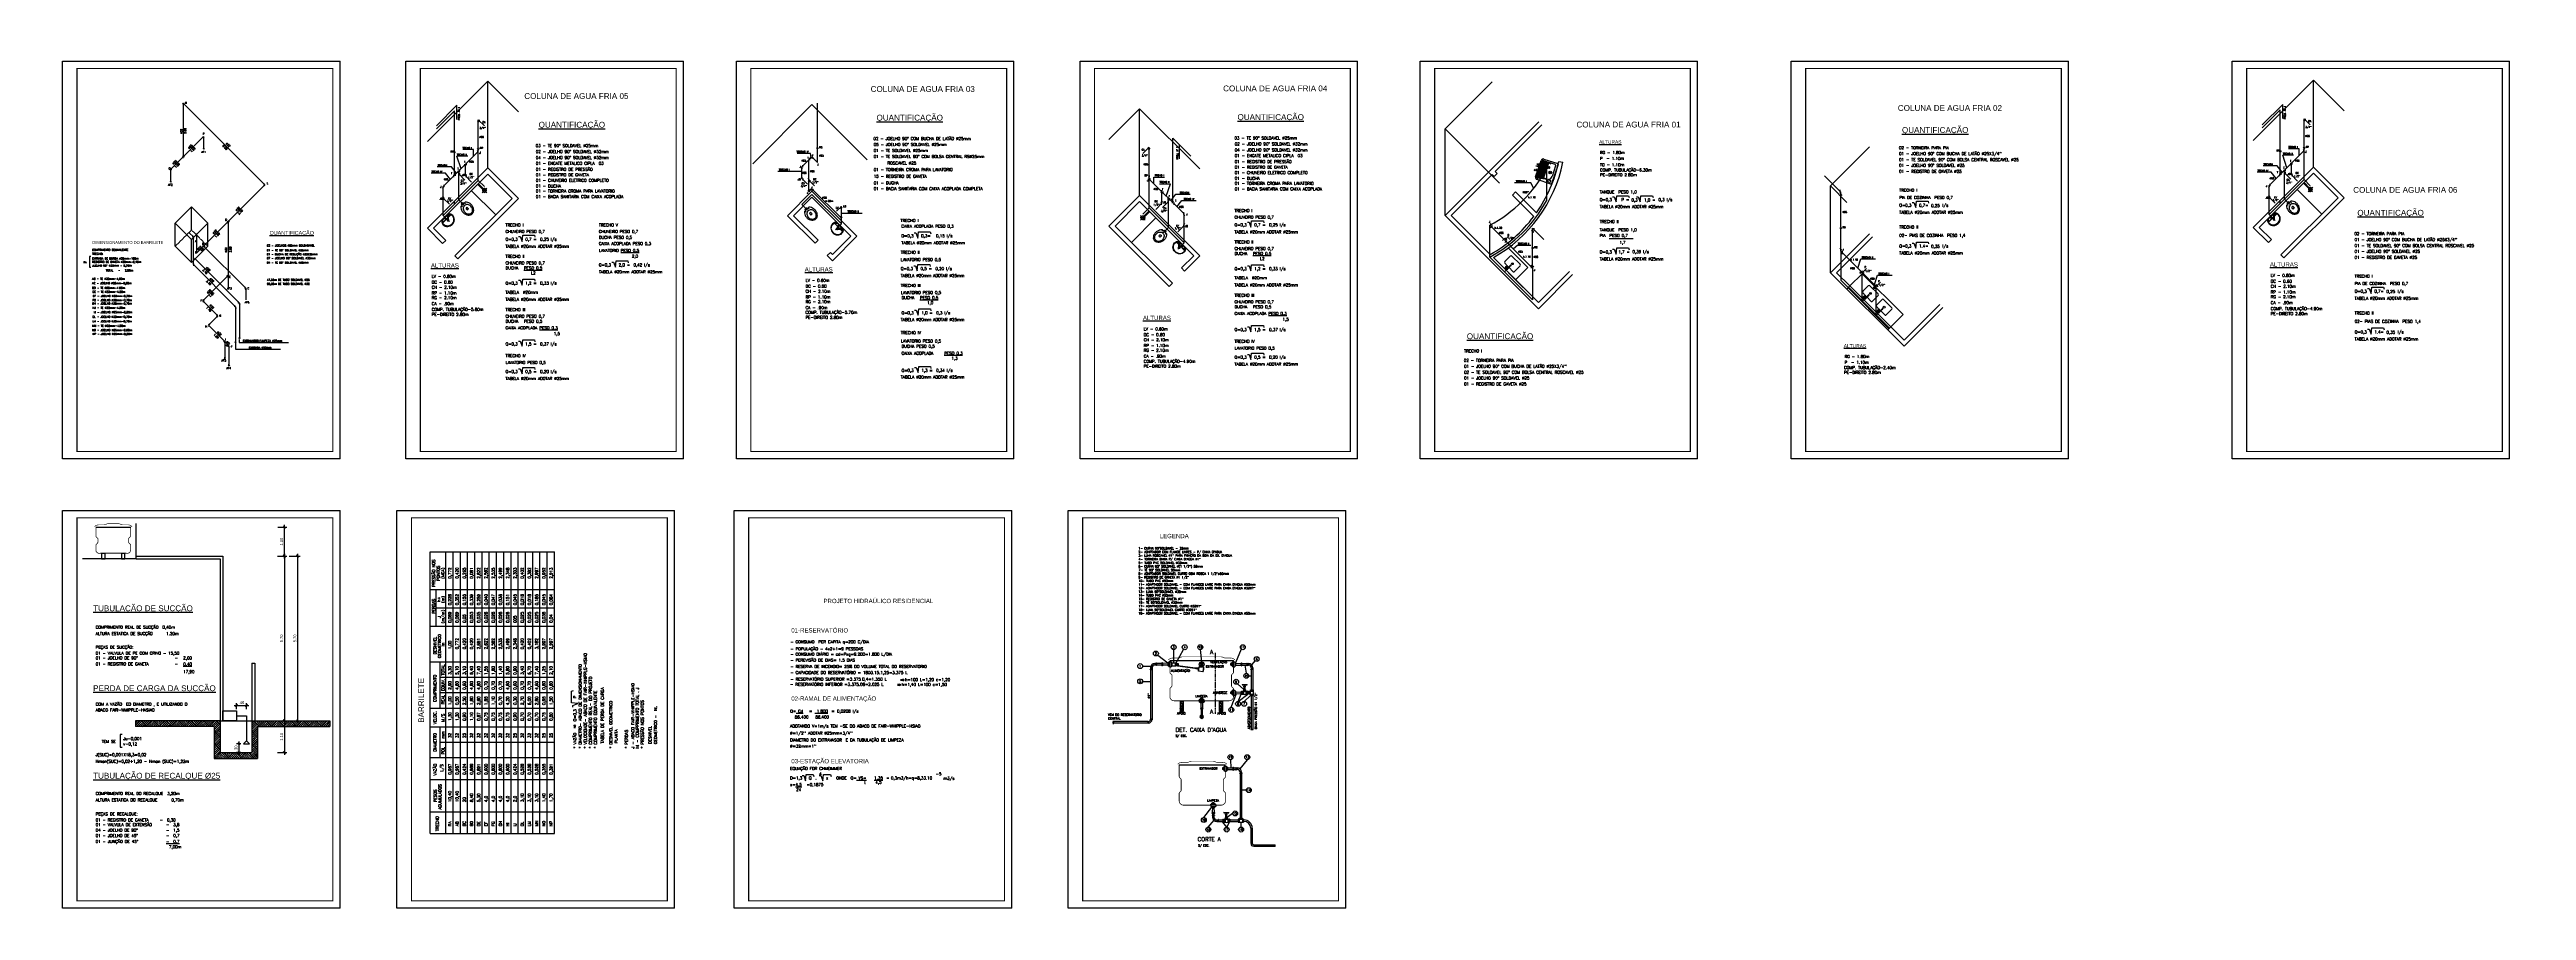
# Paper-space layout 'Layout1' of a CAD drawing. Extents: x 434 to 2147, y -308 to 287.
# The model-space entities are those that its viewports show. They can reach past a viewport. Long polylines and large blocks are cut down to what shows.
import ezdxf
from ezdxf.enums import TextEntityAlignment as Align

# ---------------------------------------------------------------- set-up
doc = ezdxf.new("R2010")
doc.units = 0
doc.linetypes.add('DASHDOT', pattern=[1, 0.5, -0.25, 0, -0.25])
doc.linetypes.add('HIDDEN2', pattern=[4.7625, 3.175, -1.5875])
doc.layers.get('0').update_dxf_attribs({"linetype": 'CONTINUOUS'})
doc.layers.get('DEFPOINTS').update_dxf_attribs({"linetype": 'CONTINUOUS'})
for name, color, linetype in [('APSERV', 7, 'CONTINUOUS'), ('APSERV-I', 251, 'CONTINUOUS'), ('BAN', 11, 'CONTINUOUS'), ('CON', 6, 'CONTINUOUS'), ('COZ', 1, 'CONTINUOUS'), ('CT', 8, 'CONTINUOUS'), ('CXDAGUA', 2, 'CONTINUOUS'), ('L1', 2, 'CONTINUOUS'), ('MARGEM2', 6, 'CONTINUOUS'), ('MVIEW', 4, 'CONTINUOUS'), ('PAREDE', 7, 'CONTINUOUS'), ('PEÇAS', 2, 'CONTINUOUS'), ('PROJ', 1, 'HIDDEN2'), ('T1', 3, 'CONTINUOUS'), ('T2', 6, 'CONTINUOUS'), ('TEXT1', 3, 'CONTINUOUS'), ('TEXTO-02', 5, 'CONTINUOUS'), ('TUBUL', 5, 'CONTINUOUS'), ('TUBULAÇÃO', 5, 'CONTINUOUS'), ('VIEW', 5, 'CONTINUOUS')]:
    doc.layers.add(name, color=color, linetype=linetype)
doc.layers.get('MVIEW').freeze()
doc.styles.add('ARIAL', font='arial.ttf')
doc.styles.add('ROMANS', font='romans.shx', dxfattribs={"bigfont": 'bigfont.shx'})
doc.styles.add('STYLE1', font='simplex.shx')
doc.styles.add('T1', font='simplex.shx', dxfattribs={"height": 0.075})
doc.dimstyles.new('CT-50', dxfattribs={"dimscale": 0, "dimtxt": 0.1, "dimasz": 0.08, "dimexe": 0.08, "dimexo": 0.625, "dimgap": 0.05, "dimtad": 1, "dimzin": 4, "dimdsep": 46, "dimtxsty": 'Standard', "dimblk1": 'OBLIQUE', "dimblk2": 'OBLIQUE', "dimsah": 1, "dimcen": 0.08, "dimdle": 0.08, "dimclrd": 8, "dimclre": 8, "dimclrt": 3, "dimadec": 0, "dimazin": 0, "dimtfac": 1, "dimtmove": 0, "dimatfit": 3, "dimldrblk": 'OBLIQUE', "dimfxl": 1, "dimtolj": 1, "dimtzin": 7, "dimarcsym": 0})

# ---------------------------------------------------------------- blocks, each defined once
blk = doc.blocks.new('VAS-E-PL')
at = {"layer": 'BAN'}
for p, q in [((0.14, 0.037), (0.1, 0.037)), ((0.1, 0.037), (0.1, -0.038)), ((0.11, 0.037), (0.11, -0.038)), ((0.14, 0.105), (0.14, -0.105)), ((0.341, 0.031), (0.381, 0.031)), ((0.14, -0.038), (0.1, -0.038)), ((0.343, -0.032), (0.381, -0.032))]:
    blk.add_line(p, q, dxfattribs=at)
for points in [[(0.6, 0, 0.122907), (0.582, 0.072, 0.10548), (0.527, 0.138, 0.087588), (0.448, 0.179, 0.078107), (0.35, 0.195, 0.078107), (0.252, 0.179, 0.087588), (0.173, 0.138, 0.056618), (0.14, 0.105, 0.122907)], [(0.14, -0.105, 0.056618), (0.173, -0.138, 0.087588), (0.252, -0.179, 0.078107), (0.35, -0.195, 0.078107), (0.448, -0.179, 0.087588), (0.527, -0.138, 0.10548), (0.582, -0.072, 0.122907), (0.6, 0, 0.122907)]]:
    blk.add_lwpolyline(points, format="xyb", dxfattribs=at)
blk.add_lwpolyline([(0.21, 0, 0.114163), (0.223, -0.055, 0.103661), (0.261, -0.105, 0.091605), (0.317, -0.137, 0.084587), (0.385, -0.148, 0.084587), (0.453, -0.137, 0.091605), (0.509, -0.105, 0.103661), (0.547, -0.055, 0.114163), (0.56, 0, 0.114163), (0.547, 0.055, 0.103661), (0.509, 0.105, 0.091605), (0.453, 0.137, 0.084587), (0.385, 0.148, 0.084587), (0.317, 0.137, 0.091605), (0.261, 0.105, 0.103661), (0.223, 0.055, 0.114163)], format="xyb", close=True, dxfattribs=at)
for centre in [(0.17, 0.075), (0.17, -0.075)]:
    blk.add_circle(centre, 0.005, dxfattribs=at)
for centre, radius, start, end in [((0.336, -0.001), 0.0316, 81.96756, 282.3031), ((0.31, -0.001), 0.0772, 336.39434, 23.88812)]:
    blk.add_arc(centre, radius, start, end, dxfattribs=at)
blk = doc.blocks.new('LVT-E-PL')
at = {"layer": 'BAN'}
for p, q in [((0, -0.161), (0, 0.161)), ((0.012, 0.117), (0.037, 0.143)), ((0.025, 0.13), (0.012, 0.117)), ((0.015, 0.12), (0.015, 0.155)), ((0.015, -0.155), (0.015, 0.111)), ((0.025, 0.13), (0.037, 0.143)), ((0.09, 0.09), (0.09, 0.182)), ((0.09, -0.182), (0.09, 0.041)), ((0.016, -0.041), (0.068, -0.049)), ((0.081, -0.063), (0.081, -0.169)), ((0.16, -0.017), (0.172, -0.006)), ((0.166, -0.012), (0.172, -0.006))]:
    blk.add_line(p, q, dxfattribs=at)
for points in [[(0.15, -0.23, 0.106878), (0.229, -0.213, 0.101579), (0.298, -0.163, 0.094885), (0.344, -0.089, 0.090639), (0.36, 0, 0.090639), (0.344, 0.089, 0.094885), (0.298, 0.163, 0.101579), (0.229, 0.213, 0.106878), (0.15, 0.23, 0.106878), (0.071, 0.213, 0.101579), (0.002, 0.163, 0.002445), (0, 0.161, 0.090639)], [(0.345, 0, 0.090639), (0.329, 0.084, 0.094885), (0.287, 0.152, 0.101579), (0.223, 0.199, 0.106878), (0.149, 0.214, 0.106878), (0.076, 0.198, 0.09704), (0.014, 0.154, 0.002445)], [(0.09, 0.182, 0.009707), (0.084, 0.18, 0.128419), (0.015, 0.123, 0.09704)], [(0, -0.161, 0.002445), (0.002, -0.163, 0.101579), (0.071, -0.213, 0.106878), (0.15, -0.23, 0.106878)], [(0.345, 0, -0.090639), (0.329, -0.084, -0.094885), (0.287, -0.152, -0.101579), (0.223, -0.199, -0.106878), (0.149, -0.214, -0.106878), (0.076, -0.198, -0.09704), (0.014, -0.154, -0.002445)], [(0.09, -0.182, -0.009707), (0.084, -0.18, -0.128419), (0.015, -0.123, -0.09704)]]:
    blk.add_lwpolyline(points, format="xyb", dxfattribs=at)
blk.add_lwpolyline([(0.166, -0.012), (0.16, -0.017)], dxfattribs=at)
for radius in [0.025, 0.024]:
    blk.add_circle((0.046, 0.109), radius, dxfattribs=at)
for centre, radius, start, end in [((0.013, 0.116), 0.002, 135, 225.88971), ((1.995, 2.16), 2.85, 225.88971, 226.14379), ((0.039, 0.141), 0.002, 44.11029, 135), ((-2.006, -1.841), 2.85, 43.85621, 44.11029), ((1.995, 2.16), 2.85, 226.78047, 229.83899), ((-2.006, -1.841), 2.85, 40.16101, 43.21953), ((0.15, 0), 0.0275, 157.2377, 98.61108), ((0.15, 0), 0.0225, 161.48316, 90.13905), ((0.066, -0.063), 0.015, 0, 81.85001), ((0.159, -0.016), 0.002, 229.83899, 315), ((0.17, -0.004), 0.002, 315, 40.16101)]:
    blk.add_arc(centre, radius, start, end, dxfattribs=at)
blk = doc.blocks.new('CH-MV')
at = {"layer": 'BAN'}
for p, q in [((0.111, 0.322), (-0.118, 0.322)), ((-0.053, 0.322), (0.111, 0.322)), ((-0.015, 0), (-0.015, 0.271)), ((0, 0), (0, 0.433)), ((0.015, 0), (0.015, 0.271))]:
    blk.add_line(p, q, dxfattribs=at)
blk.add_circle((0, 0.322), 0.0533, dxfattribs=at)
blk.add_arc((0, 0.322), 0.0683, 282.68119, 257.31881, dxfattribs=at)
blk = doc.blocks.new('PIAENCOL')
at = {"layer": 'COZ'}
for p, q in [((0.051, 0), (0.051, 0.044)), ((0.066, 0.073), (0.073, 0.073)), ((0.066, 0.038), (0.073, 0.038)), ((0.066, 0.01), (0.236, 0.01)), ((0.081, 0.01), (0.081, 0.031)), ((0.086, 0.08), (0.123, 0.08)), ((0.086, 0.03), (0.123, 0.03)), ((0.14, 0.2), (0.14, 0.062)), ((0.14, 0.048), (0.14, 0.01)), ((0.45, 0.24), (0.18, 0.24)), ((0.49, -0.2), (0.49, 0.2)), ((0.066, -0.01), (0.236, -0.01)), ((0.14, -0.01), (0.14, -0.2)), ((0.45, -0.24), (0.18, -0.24))]:
    blk.add_line(p, q, dxfattribs=at)
blk.add_lwpolyline([(0.086, 0.08, 0.133256), (0.079, 0.078, 0.106756), (0.073, 0.073, 0.082828), (0.069, 0.065, 0.071352), (0.068, 0.055, 0.071352), (0.069, 0.045, 0.082828), (0.073, 0.037, 0.106756), (0.079, 0.032, 0.133256), (0.086, 0.03, 0.133256)], format="xyb", dxfattribs=at)
for points in [[(0.123, 0.03, 0.133256), (0.13, 0.032, 0.106756), (0.136, 0.037, 0.082828), (0.139, 0.045, 0.071352), (0.141, 0.055, 0.071352), (0.139, 0.065, 0.082828), (0.136, 0.073, 0.106756), (0.13, 0.078, 0.133256), (0.123, 0.08, 0.133256), (0.117, 0.078, 0.106756), (0.111, 0.073, 0.082828), (0.107, 0.065, 0.071352), (0.105, 0.055, 0.071352), (0.107, 0.045, 0.082828), (0.111, 0.037, 0.106756), (0.117, 0.032, 0.133256)], [(0.131, 0.063, 0.133256), (0.129, 0.062, 0.106756), (0.127, 0.06, 0.082828), (0.126, 0.058, 0.071352), (0.125, 0.055, 0.071352), (0.126, 0.052, 0.082828), (0.127, 0.05, 0.106756), (0.129, 0.048, 0.133256), (0.131, 0.048, 0.133256), (0.133, 0.048, 0.106756), (0.134, 0.05, 0.082828), (0.135, 0.052, 0.071352), (0.136, 0.055, 0.071352), (0.135, 0.058, 0.082828), (0.134, 0.06, 0.106756), (0.133, 0.062, 0.133256)]]:
    blk.add_lwpolyline(points, format="xyb", close=True, dxfattribs=at)
blk.add_circle((0.315, 0), 0.03, dxfattribs=at)
for centre, radius, start, end in [((0.066, 0.055), 0.035, 45.58469, 244.62307), ((0.066, 0.055), 0.0175, 90, 204.61998), ((0.041, 0.044), 0.01, 0, 24.61998), ((0.066, 0.055), 0.0175, 211.00272, 270), ((0.066, 0), 0.015, 41.81031, 318.18969), ((0.066, 0), 0.01, 90.00021, 270.00021), ((0.066, 0.055), 0.035, 295.37693, 314.41531), ((0.18, 0.2), 0.04, 90, 180), ((0.236, 0), 0.0125, 233.1301, 126.8699), ((0.236, 0), 0.01, 270.00012, 90.00012), ((0.45, 0.2), 0.04, 0, 90), ((0.18, -0.2), 0.04, 180, 270), ((0.45, -0.2), 0.04, 270, 0)]:
    blk.add_arc(centre, radius, start, end, dxfattribs=at)
blk = doc.blocks.new('_OBLIQUE')
at = {"color": 0, "linetype": 'ByBlock'}
blk.add_line((-0.5, -0.5), (0.5, 0.5), dxfattribs=at)
blk = doc.blocks.new('*D6')
at = {"color": 8, "linetype": 'ByBlock'}
for p, q in [((180.814, 199.231), (181.129, 199.231)), ((181.049, 198.151), (181.049, 199.311)), ((180.811, 198.231), (181.129, 198.231))]:
    blk.add_line(p, q, dxfattribs=at)
at = {"layer": 'DEFPOINTS', "color": 0, "linetype": 'ByBlock'}
for p in [(180.189, 199.231), (181.049, 199.231), (180.186, 198.231)]:
    blk.add_point(p, dxfattribs=at)
at = {"color": 8, "linetype": 'ByBlock', "xscale": 0.08, "yscale": 0.08, "zscale": 0.08}
for p, rotation in [((181.049, 199.231), 90), ((181.049, 198.231), 270)]:
    blk.add_blockref('_OBLIQUE', p, dxfattribs=dict(at, rotation=rotation))
at = {"color": 3, "linetype": 'ByBlock', "insert": (180.949, 198.731), "char_height": 0.1, "attachment_point": 5, "rotation": 90}
blk.add_mtext('\\A1;1.00', dxfattribs=at)
blk = doc.blocks.new('*D7')
at = {"color": 8, "linetype": 'ByBlock'}
for p, q in [((180.811, 198.231), (181.127, 198.231)), ((181.047, 198.311), (181.047, 192.451)), ((180.811, 192.531), (181.127, 192.531))]:
    blk.add_line(p, q, dxfattribs=at)
at = {"layer": 'DEFPOINTS', "color": 0, "linetype": 'ByBlock'}
for p in [(180.186, 198.231), (180.186, 192.531), (181.047, 192.531)]:
    blk.add_point(p, dxfattribs=at)
at = {"color": 8, "linetype": 'ByBlock', "xscale": 0.08, "yscale": 0.08, "zscale": 0.08}
for p, rotation in [((181.047, 198.231), 90), ((181.047, 192.531), 270)]:
    blk.add_blockref('_OBLIQUE', p, dxfattribs=dict(at, rotation=rotation))
at = {"color": 3, "linetype": 'ByBlock', "insert": (180.947, 195.381), "char_height": 0.1, "attachment_point": 5, "rotation": 90}
blk.add_mtext('\\A1;5.70', dxfattribs=at)
blk = doc.blocks.new('*D8')
at = {"color": 8, "linetype": 'ByBlock'}
for p, q in [((180.811, 192.531), (181.127, 192.531)), ((181.047, 192.611), (181.047, 191.351)), ((180.811, 191.431), (181.127, 191.431))]:
    blk.add_line(p, q, dxfattribs=at)
at = {"layer": 'DEFPOINTS', "color": 0, "linetype": 'ByBlock'}
for p in [(180.186, 192.531), (180.186, 191.431), (181.047, 191.431)]:
    blk.add_point(p, dxfattribs=at)
at = {"color": 8, "linetype": 'ByBlock', "xscale": 0.08, "yscale": 0.08, "zscale": 0.08}
for p, rotation in [((181.047, 192.531), 90), ((181.047, 191.431), 270)]:
    blk.add_blockref('_OBLIQUE', p, dxfattribs=dict(at, rotation=rotation))
at = {"color": 3, "linetype": 'ByBlock', "insert": (180.947, 191.981), "char_height": 0.1, "attachment_point": 5, "rotation": 90}
blk.add_mtext('\\A1;1.10', dxfattribs=at)
blk = doc.blocks.new('*D9')
at = {"color": 8, "linetype": 'ByBlock'}
for p, q in [((182.149, 198.231), (182.53, 198.231)), ((182.45, 192.451), (182.45, 198.311)), ((182.149, 192.531), (182.53, 192.531))]:
    blk.add_line(p, q, dxfattribs=at)
at = {"layer": 'DEFPOINTS', "color": 0, "linetype": 'ByBlock'}
for p in [(181.524, 198.231), (182.45, 198.231), (181.524, 192.531)]:
    blk.add_point(p, dxfattribs=at)
at = {"color": 8, "linetype": 'ByBlock', "xscale": 0.08, "yscale": 0.08, "zscale": 0.08}
for p, rotation in [((182.45, 198.231), 90), ((182.45, 192.531), 270)]:
    blk.add_blockref('_OBLIQUE', p, dxfattribs=dict(at, rotation=rotation))
at = {"color": 3, "linetype": 'ByBlock', "insert": (182.35, 195.381), "char_height": 0.1, "attachment_point": 5, "rotation": 90}
blk.add_mtext('\\A1;5.70', dxfattribs=at)
blk = doc.blocks.new('*D10')
at = {"color": 8, "linetype": 'ByBlock'}
for p, q in [((178.935, 191.81), (178.935, 191.351)), ((179.008, 191.73), (178.855, 191.73)), ((179.008, 191.431), (178.855, 191.431))]:
    blk.add_line(p, q, dxfattribs=at)
at = {"layer": 'DEFPOINTS', "color": 0, "linetype": 'ByBlock'}
for p in [(178.935, 191.431), (179.633, 191.73), (179.633, 191.431)]:
    blk.add_point(p, dxfattribs=at)
at = {"color": 8, "linetype": 'ByBlock', "xscale": 0.08, "yscale": 0.08, "zscale": 0.08}
for p, rotation in [((178.935, 191.73), 90), ((178.935, 191.431), 270)]:
    blk.add_blockref('_OBLIQUE', p, dxfattribs=dict(at, rotation=rotation))
at = {"color": 3, "linetype": 'ByBlock', "insert": (178.835, 191.581), "char_height": 0.1, "attachment_point": 5, "rotation": 90}
blk.add_mtext('\\A1;.30', dxfattribs=at)
blk = doc.blocks.new('*D11')
at = {"color": 8, "linetype": 'ByBlock'}
for p, q in [((179.304, 193.063), (179.814, 193.063)), ((179.384, 192.935), (179.384, 193.143)), ((179.734, 192.935), (179.734, 193.143))]:
    blk.add_line(p, q, dxfattribs=at)
at = {"layer": 'DEFPOINTS', "color": 0, "linetype": 'ByBlock'}
for p in [(179.734, 193.063), (179.384, 192.31), (179.734, 192.31)]:
    blk.add_point(p, dxfattribs=at)
at = {"color": 8, "linetype": 'ByBlock', "xscale": 0.08, "yscale": 0.08, "zscale": 0.08, "rotation": 180}
blk.add_blockref('_OBLIQUE', (179.384, 193.063), dxfattribs=at)
at = {"color": 8, "linetype": 'ByBlock', "xscale": 0.08, "yscale": 0.08, "zscale": 0.08}
blk.add_blockref('_OBLIQUE', (179.734, 193.063), dxfattribs=at)
at = {"color": 3, "linetype": 'ByBlock', "insert": (179.559, 193.163), "char_height": 0.1, "attachment_point": 5}
blk.add_mtext('\\A1;.40', dxfattribs=at)

msp = doc.modelspace()

# ---------------------------------------------------------------- hatches: boundary and pattern name
at = {"layer": 'L1'}
h = msp.add_hatch(dxfattribs=at)
h.set_pattern_fill('AR-PARQ1', color=256, scale=0.001, angle=45, style=0)
h.paths.add_polyline_path([(178.62, 153.012), (178.62, 151.912), (180.12, 151.912), (180.12, 153.012), (182.62, 153.012), (182.62, 153.212), (179.92, 153.212), (179.92, 152.112), (178.82, 152.112), (178.82, 153.212), (175.894, 153.212), (175.894, 153.012)])

# ---------------------------------------------------------------- linework, layer by layer
for p, q in [((249.044, 221.431), (249.044, 222.431)), ((247.835, 220.221), (249.044, 221.431)), ((248.372, 220.758), (248.372, 221.658)), ((249.044, 221.431), (249.256, 221.219)), ((247.835, 220.221), (247.835, 220.821)), ((247.835, 220.221), (247.835, 220.821)), ((247.835, 220.221), (248.047, 220.009)), ((248.372, 220.758), (248.584, 220.546)), ((205.371, 216.612), (205.371, 217.612)), ((206.044, 215.94), (206.044, 216.84)), ((205.371, 216.612), (205.159, 216.4)), ((206.581, 215.403), (205.371, 216.612)), ((206.044, 215.94), (205.831, 215.728)), ((206.581, 215.403), (206.581, 216.003)), ((206.581, 215.403), (206.581, 216.003)), ((177.717, 214.107), (177.717, 215.107)), ((206.581, 215.403), (206.369, 215.191)), ((176.508, 212.898), (177.717, 214.107)), ((177.045, 213.435), (177.045, 214.335)), ((177.717, 214.107), (177.929, 213.895)), ((191.041, 214.154), (191.388, 214.501)), ((191.238, 213.957), (191.041, 214.154)), ((191.388, 214.501), (192.409, 213.48)), ((176.508, 212.898), (176.508, 213.498)), ((176.508, 212.898), (176.508, 213.498)), ((177.045, 213.435), (177.257, 213.223)), ((192.212, 213.283), (192.409, 213.48)), ((192.409, 213.48), (192.409, 213.68)), ((176.508, 212.898), (176.72, 212.686)), ((129.86, 174.085), (130.209, 173.82)), ((130.409, 174.271), (130.409, 173.811)), ((130.501, 173.811), (130.752, 174.281)), ((131.379, 173.85), (131.339, 174.272)), ((132.747, 174.29), (132.549, 173.82)), ((133.225, 173.899), (133.095, 173.751)), ((129.337, 173.703), (129.628, 173.703)), ((129.337, 173.175), (129.614, 173.175)), ((132.62, 173.093), (132.833, 172.891)), ((132.922, 173.453), (132.881, 173.74)), ((133.007, 173.368), (133.094, 173.368)), ((132.403, 172.277), (132.577, 172.755)), ((132.638, 172.484), (132.739, 172.727)), ((132.638, 172.484), (132.969, 172.727)), ((132.846, 172.484), (133.069, 172.687)), ((132.372, 170.465), (132.386, 170.186)), ((132.954, 170.465), (132.702, 170.148)), ((131.454, 168.463), (131.724, 168.82)), ((132.923, 169.41), (132.759, 169.41)), ((131.607, 168.134), (131.807, 168.368)), ((132.242, 168.134), (132.107, 168.3)), ((132.242, 168.134), (132.337, 168.3)), ((132.448, 168.607), (132.263, 168.464)), ((132.74, 168.134), (132.74, 168.305))]:
    msp.add_line(p, q)
at = {"linetype": 'DASHDOT'}
msp.add_line((131.858, 172.049), (131.858, 174.166), dxfattribs=at)
for centre in [(129.795, 174.14), (130.409, 174.356), (130.792, 174.356), (131.33, 174.356), (132.8, 174.356), (133.28, 173.948), (129.252, 173.703), (129.252, 173.175), (132.569, 173.161), (132.922, 173.368), (132.403, 172.192), (132.638, 172.399), (132.846, 172.399), (132.372, 170.55), (132.954, 170.55), (132.533, 168.607), (133.008, 169.41), (131.454, 168.378), (131.607, 168.049), (132.242, 168.049), (132.74, 168.049)]:
    msp.add_circle(centre, 0.085)
for centre, radius, start, end in [((130.645, 172.324), 0.064, 253.65052, 302.97733), ((130.674, 172.394), 0.0676, 87.22768, 132.1802), ((130.669, 172.315), 0.0948, 73.88434, 115.20658), ((130.71, 172.104), 0.251, 86.92957, 108.97299), ((130.663, 172.255), 0.0543, 64.4992, 129.20704), ((130.604, 172.559), 0.33, 274.28774, 286.32793), ((130.633, 172.24), 0.0355, 263.21645, 321.33371), ((130.653, 172.319), 0.132, 259.24056, 287.98642), ((130.647, 172.304), 0.134, 262.23673, 283.80645), ((130.64, 172.015), 0.139, 70.44816, 94.56982), ((130.674, 172.207), 0.0173, 50.667, 141.33371), ((130.682, 172.553), 0.0922, 267.22768, 316.50268), ((130.693, 172.115), 0.0606, 45.72486, 103.80645), ((130.707, 172.23), 0.0491, 63.03991, 122.97733), ((130.704, 172.243), 0.0293, 230.667, 300.54834), ((130.701, 172.334), 0.0327, 244.4992, 341.83881), ((130.645, 172.028), 0.126, 59.11179, 70.44816), ((130.719, 172.118), 0.0792, 67.67586, 107.98642), ((130.71, 172.458), 0.0537, 253.88434, 315.59068), ((130.717, 172.173), 0.0721, 63.9101, 106.32793), ((130.737, 172.188), 0.035, 69.51646, 120.54834), ((130.726, 172.402), 0.0477, 266.92957, 297.95281), ((130.778, 172.369), 0.108, 243.03991, 254.34922), ((130.756, 172.316), 0.0251, 105.41636, 161.83881), ((130.775, 172.199), 0.0566, 225.72486, 242.43103), ((132.001, 172.324), 0.064, 253.65052, 302.97733), ((132.03, 172.394), 0.0676, 87.22768, 132.1802), ((132.025, 172.315), 0.0948, 73.88434, 115.20658), ((132.066, 172.104), 0.251, 86.92957, 108.97299), ((132.019, 172.255), 0.0543, 64.4992, 129.20704), ((131.96, 172.559), 0.33, 274.28774, 286.32793), ((131.989, 172.24), 0.0355, 263.21645, 321.33371), ((132.009, 172.319), 0.132, 259.24056, 287.98642), ((132.003, 172.304), 0.134, 262.23673, 283.80645), ((131.996, 172.015), 0.139, 70.44816, 94.56982), ((132.03, 172.207), 0.0173, 50.667, 141.33371), ((132.038, 172.553), 0.0922, 267.22768, 316.50268), ((132.049, 172.115), 0.0606, 45.72486, 103.80645), ((132.063, 172.23), 0.0491, 63.03991, 122.97733), ((132.06, 172.243), 0.0293, 230.667, 300.54834), ((132.057, 172.334), 0.0327, 244.4992, 341.83881), ((132, 172.028), 0.126, 59.11179, 70.44816), ((132.075, 172.118), 0.0792, 67.67586, 107.98642), ((132.066, 172.458), 0.0537, 253.88434, 315.59068), ((132.073, 172.173), 0.0721, 63.9101, 106.32793), ((132.093, 172.188), 0.035, 69.51646, 120.54834), ((132.082, 172.402), 0.0477, 266.92957, 297.95281), ((132.134, 172.369), 0.108, 243.03991, 254.34922), ((132.112, 172.316), 0.0251, 105.41636, 161.83881), ((132.131, 172.199), 0.0566, 225.72486, 242.43103)]:
    msp.add_arc(centre, radius, start, end)
at = {"layer": 'APSERV'}
for p, q in [((218.115, 219.25), (218.301, 219.81)), ((218.402, 219.86), (218.877, 219.703)), ((218.889, 219.677), (218.665, 219.004)), ((218.64, 218.991), (218.165, 219.149))]:
    msp.add_line(p, q, dxfattribs=at)
for centre, radius, start, end in [((218.191, 219.225), 0.08, 161.58412, 251.58412), ((218.377, 219.785), 0.08, 71.58412, 161.58412), ((218.87, 219.684), 0.02, 341.58412, 71.58412), ((218.646, 219.01), 0.02, 251.58412, 341.58412)]:
    msp.add_arc(centre, radius, start, end, dxfattribs=at)
at = {"layer": 'APSERV-I'}
for p, q in [((218.147, 219.262), (218.321, 219.782)), ((218.168, 219.238), (218.35, 219.786)), ((218.195, 219.235), (218.376, 219.778)), ((218.222, 219.231), (218.401, 219.769)), ((218.25, 219.228), (218.427, 219.761)), ((218.277, 219.224), (218.453, 219.752)), ((218.304, 219.221), (218.478, 219.743)), ((218.332, 219.218), (218.504, 219.735)), ((218.359, 219.214), (218.53, 219.726)), ((218.384, 219.814), (218.776, 219.684)), ((218.555, 219.718), (218.386, 219.211)), ((218.568, 219.724), (218.64, 219.7)), ((218.807, 219.62), (218.686, 219.256)), ((218.525, 219.154), (218.189, 219.196)), ((218.498, 219.174), (218.395, 219.198)), ((218.53, 219.148), (218.511, 219.092)), ((218.607, 219.049), (218.518, 219.079)), ((218.555, 219.144), (218.63, 219.119)), ((218.636, 219.106), (218.619, 219.056))]:
    msp.add_line(p, q, dxfattribs=at)
for radius in [0.045, 0.025]:
    msp.add_circle((218.621, 219.393), radius, dxfattribs=at)
for centre, radius, start, end in [((218.195, 219.246), 0.05, 161.58412, 263.32946), ((218.177, 219.235), 0.01, 161.58412, 262.91429), ((218.205, 219.231), 0.01, 161.58412, 262.91429), ((218.232, 219.228), 0.01, 161.58412, 262.91429), ((218.259, 219.225), 0.01, 161.58412, 262.91429), ((218.287, 219.221), 0.01, 161.58412, 262.91429), ((218.314, 219.218), 0.01, 161.58412, 262.91429), ((218.368, 219.767), 0.05, 71.58412, 161.58412), ((218.341, 219.214), 0.01, 161.58412, 262.91429), ((218.36, 219.783), 0.01, 71.58412, 161.58412), ((218.368, 219.211), 0.01, 161.58412, 262.91429), ((218.385, 219.774), 0.01, 71.58412, 161.58412), ((218.396, 219.208), 0.01, 161.58412, 262.91429), ((218.411, 219.766), 0.01, 71.58412, 161.58412), ((218.437, 219.757), 0.01, 71.58412, 161.58412), ((218.462, 219.749), 0.01, 71.58412, 161.58412), ((218.488, 219.74), 0.01, 71.58412, 161.58412), ((218.513, 219.732), 0.01, 71.58412, 161.58412), ((218.539, 219.723), 0.01, 71.58412, 161.58412), ((218.565, 219.715), 0.01, 71.58412, 161.58412), ((218.544, 219.303), 0.15, 274.72156, 341.58412), ((218.76, 219.636), 0.05, 341.58412, 71.58412), ((218.521, 219.089), 0.01, 161.58412, 251.58412), ((218.525, 219.149), 0.005, 341.58412, 83.20673), ((218.556, 219.149), 0.005, 94.72156, 251.58412), ((218.61, 219.059), 0.01, 251.58412, 341.58412), ((218.627, 219.109), 0.01, 341.58412, 71.58412)]:
    msp.add_arc(centre, radius, start, end, dxfattribs=at)
at = {"layer": 'BAN'}
msp.add_line((175.92, 158.812), (174.071, 158.812), dxfattribs=at)
at = {"layer": 'CON'}
for p, q in [((129.999, 173.82), (129.999, 173.71)), ((130.019, 173.82), (129.999, 173.82)), ((130.019, 173.82), (130.019, 173.71)), ((130.239, 173.82), (130.209, 173.82)), ((130.209, 173.82), (130.209, 173.71)), ((130.239, 173.85), (130.239, 173.68)), ((130.279, 173.85), (130.239, 173.85)), ((130.279, 173.902), (132.479, 173.902)), ((130.279, 173.85), (130.319, 173.85)), ((130.319, 173.85), (130.319, 173.68)), ((130.319, 173.82), (130.349, 173.82)), ((130.349, 173.82), (130.349, 173.71)), ((130.374, 173.961), (130.374, 173.961)), ((132.384, 173.961), (132.384, 173.961)), ((132.439, 173.82), (132.409, 173.82)), ((132.409, 173.82), (132.409, 173.71)), ((132.479, 173.85), (132.439, 173.85)), ((132.439, 173.85), (132.439, 173.68)), ((132.479, 173.85), (132.519, 173.85)), ((132.519, 173.85), (132.519, 173.68)), ((132.519, 173.82), (132.549, 173.82)), ((132.549, 173.82), (132.549, 173.71)), ((132.739, 173.82), (132.759, 173.82)), ((132.739, 173.82), (132.739, 173.71)), ((132.759, 173.82), (132.759, 173.71)), ((129.599, 173.6), (129.679, 173.6)), ((129.599, 173.585), (129.599, 173.6)), ((129.599, 173.585), (129.679, 173.585)), ((129.614, 173.64), (129.614, 173.6)), ((129.664, 173.64), (129.614, 173.64)), ((129.664, 173.635), (129.614, 173.635)), ((129.614, 173.585), (129.614, 171.863)), ((129.664, 173.64), (129.664, 173.6)), ((129.664, 173.585), (129.664, 171.847)), ((129.679, 173.585), (129.679, 173.6)), ((129.804, 173.79), (129.764, 173.79)), ((129.764, 173.79), (129.764, 173.74)), ((129.804, 173.74), (129.764, 173.74)), ((129.769, 173.79), (129.769, 173.74)), ((129.819, 173.805), (129.804, 173.805)), ((129.804, 173.805), (129.804, 173.725)), ((129.819, 173.725), (129.804, 173.725)), ((129.819, 173.805), (129.819, 173.725)), ((129.999, 173.79), (129.819, 173.79)), ((129.999, 173.74), (129.819, 173.74)), ((130.019, 173.71), (129.999, 173.71)), ((130.029, 173.79), (130.019, 173.79)), ((130.029, 173.74), (130.019, 173.74)), ((130.209, 173.79), (130.029, 173.799)), ((130.029, 173.799), (130.029, 173.731)), ((130.209, 173.74), (130.029, 173.731)), ((130.239, 173.79), (130.209, 173.79)), ((130.239, 173.74), (130.209, 173.74)), ((130.239, 173.71), (130.209, 173.71)), ((130.279, 173.68), (130.239, 173.68)), ((130.279, 173.68), (130.319, 173.68)), ((130.319, 173.811), (130.456, 173.811)), ((130.319, 173.716), (130.456, 173.716)), ((130.319, 173.71), (130.349, 173.71)), ((130.456, 173.811), (130.456, 173.716)), ((130.456, 173.788), (130.456, 173.788)), ((130.456, 173.788), (130.473, 173.788)), ((130.456, 173.739), (130.473, 173.739)), ((130.473, 173.811), (130.501, 173.811)), ((130.473, 173.716), (130.473, 173.811)), ((130.473, 173.716), (130.501, 173.716)), ((130.501, 173.716), (130.501, 173.811)), ((130.501, 173.788), (130.517, 173.788)), ((130.501, 173.788), (130.501, 173.788)), ((130.501, 173.739), (130.517, 173.739)), ((130.517, 173.793), (130.517, 173.734)), ((130.517, 173.793), (130.571, 173.793)), ((130.517, 173.734), (130.541, 173.734)), ((130.541, 173.703), (130.541, 173.76)), ((131.148, 173.619), (130.541, 173.703)), ((130.551, 173.712), (130.551, 173.76)), ((130.551, 173.734), (130.571, 173.734)), ((131.15, 173.629), (130.551, 173.712)), ((130.571, 173.793), (130.571, 173.734)), ((131.148, 173.616), (131.15, 173.632)), ((131.264, 173.588), (131.148, 173.616)), ((131.269, 173.627), (131.15, 173.632)), ((131.165, 173.612), (131.167, 173.631)), ((132.439, 173.79), (132.379, 173.79)), ((132.379, 173.79), (132.379, 173.74)), ((132.439, 173.74), (132.379, 173.74)), ((132.439, 173.71), (132.409, 173.71)), ((132.479, 173.68), (132.439, 173.68)), ((132.479, 173.68), (132.519, 173.68)), ((132.519, 173.79), (132.549, 173.79)), ((132.519, 173.74), (132.549, 173.74)), ((132.519, 173.71), (132.549, 173.71)), ((132.549, 173.79), (132.729, 173.799)), ((132.549, 173.74), (132.729, 173.731)), ((132.729, 173.799), (132.729, 173.731)), ((132.729, 173.79), (132.739, 173.79)), ((132.729, 173.74), (132.739, 173.74)), ((132.739, 173.71), (132.759, 173.71)), ((132.759, 173.79), (132.939, 173.79)), ((132.759, 173.74), (132.939, 173.74)), ((132.783, 173.071), (132.945, 173.071)), ((132.783, 173.056), (132.945, 173.056)), ((132.833, 173.006), (132.895, 173.006)), ((132.833, 172.991), (132.833, 173.006)), ((132.833, 172.991), (132.895, 172.991)), ((132.843, 173.047), (132.835, 173.056)), ((132.885, 173.047), (132.843, 173.047)), ((132.844, 172.891), (132.844, 172.991)), ((132.859, 173.006), (132.859, 173.047)), ((132.874, 173.006), (132.874, 173.047)), ((132.884, 172.891), (132.884, 172.991)), ((132.885, 173.047), (132.893, 173.056)), ((132.895, 172.991), (132.895, 173.006)), ((132.939, 173.805), (132.939, 173.725)), ((132.939, 173.805), (132.954, 173.805)), ((132.939, 173.725), (132.954, 173.725)), ((132.954, 173.805), (132.954, 173.725)), ((132.954, 173.79), (132.994, 173.79)), ((132.954, 173.74), (132.994, 173.74)), ((132.989, 173.79), (132.989, 173.74)), ((132.994, 173.79), (132.994, 173.74)), ((133.159, 173.6), (133.079, 173.6)), ((133.079, 173.585), (133.079, 173.6)), ((133.159, 173.585), (133.079, 173.585)), ((133.094, 173.64), (133.094, 173.6)), ((133.094, 173.64), (133.144, 173.64)), ((133.094, 173.635), (133.144, 173.635)), ((133.094, 173.585), (133.094, 172.877)), ((133.144, 173.64), (133.144, 173.6)), ((133.144, 173.585), (133.144, 172.877)), ((133.159, 173.585), (133.159, 173.6)), ((131.294, 172.5), (131.294, 172.54)), ((131.464, 172.54), (131.294, 172.54)), ((131.294, 172.5), (131.294, 172.46)), ((131.464, 172.46), (131.294, 172.46)), ((131.324, 172.54), (131.324, 172.57)), ((131.434, 172.57), (131.324, 172.57)), ((131.324, 172.46), (131.324, 172.43)), ((131.434, 172.43), (131.324, 172.43)), ((131.417, 172.238), (131.341, 172.238)), ((131.341, 172.238), (131.341, 172.23)), ((131.417, 172.23), (131.341, 172.23)), ((131.354, 172.43), (131.346, 172.26)), ((131.354, 172.54), (131.354, 172.6)), ((131.404, 172.6), (131.354, 172.6)), ((131.354, 172.46), (131.354, 172.43)), ((131.402, 172.248), (131.356, 172.248)), ((131.358, 172.248), (131.358, 172.238)), ((131.358, 172.238), (131.358, 171.917)), ((131.4, 172.248), (131.4, 172.238)), ((131.4, 172.238), (131.4, 171.917)), ((131.404, 172.54), (131.404, 172.6)), ((131.404, 172.46), (131.404, 172.43)), ((131.404, 172.43), (131.412, 172.26)), ((131.417, 172.238), (131.417, 172.23)), ((131.434, 172.54), (131.434, 172.57)), ((131.434, 172.46), (131.434, 172.43)), ((131.464, 172.5), (131.464, 172.54)), ((131.464, 172.5), (131.464, 172.46)), ((132.379, 172.807), (132.379, 172.757)), ((132.439, 172.807), (132.379, 172.807)), ((132.439, 172.757), (132.379, 172.757)), ((132.409, 172.837), (132.409, 172.727)), ((132.439, 172.837), (132.409, 172.837)), ((132.439, 172.727), (132.409, 172.727)), ((132.439, 172.867), (132.439, 172.697)), ((132.479, 172.867), (132.439, 172.867)), ((132.479, 172.697), (132.439, 172.697)), ((132.479, 172.867), (132.519, 172.867)), ((132.479, 172.697), (132.519, 172.697)), ((132.519, 172.867), (132.519, 172.697)), ((132.519, 172.837), (132.549, 172.837)), ((132.519, 172.807), (132.549, 172.807)), ((132.519, 172.757), (132.549, 172.757)), ((132.519, 172.727), (132.549, 172.727)), ((132.549, 172.837), (132.549, 172.727)), ((132.549, 172.807), (132.729, 172.815)), ((132.549, 172.757), (132.729, 172.748)), ((132.729, 172.815), (132.729, 172.748)), ((132.729, 172.807), (132.739, 172.807)), ((132.729, 172.757), (132.739, 172.757)), ((132.739, 172.837), (132.739, 172.727)), ((132.739, 172.837), (132.759, 172.837)), ((132.739, 172.727), (132.759, 172.727)), ((132.759, 172.837), (132.759, 172.727)), ((132.759, 172.827), (132.799, 172.827)), ((132.759, 172.737), (132.799, 172.737)), ((132.779, 172.827), (132.779, 172.737)), ((132.799, 172.837), (132.799, 172.727)), ((132.799, 172.837), (132.819, 172.837)), ((132.799, 172.727), (132.819, 172.727)), ((132.819, 172.867), (132.833, 172.881)), ((132.819, 172.867), (132.909, 172.867)), ((132.819, 172.837), (132.819, 172.867)), ((132.819, 172.837), (132.819, 172.727)), ((132.819, 172.837), (132.909, 172.837)), ((132.833, 172.891), (132.895, 172.891)), ((132.833, 172.881), (132.833, 172.891)), ((132.833, 172.881), (132.895, 172.881)), ((132.895, 172.881), (132.895, 172.891)), ((132.909, 172.867), (132.895, 172.881)), ((132.909, 172.837), (132.909, 172.867)), ((132.909, 172.837), (132.929, 172.837)), ((132.909, 172.837), (132.909, 172.727)), ((132.909, 172.727), (132.929, 172.727)), ((132.929, 172.837), (132.929, 172.727)), ((132.969, 172.827), (132.929, 172.827)), ((132.969, 172.737), (132.929, 172.737)), ((132.949, 172.827), (132.949, 172.737)), ((132.989, 172.837), (132.969, 172.837)), ((132.969, 172.837), (132.969, 172.727)), ((132.989, 172.727), (132.969, 172.727)), ((132.989, 172.837), (132.989, 172.727)), ((133.029, 172.807), (132.989, 172.807)), ((133.029, 172.757), (132.989, 172.757)), ((133.009, 172.807), (133.009, 172.757)), ((133.029, 172.837), (133.169, 172.837)), ((133.029, 172.727), (133.029, 172.837)), ((133.029, 172.727), (133.169, 172.727)), ((133.069, 172.877), (133.169, 172.877)), ((133.069, 172.837), (133.069, 172.877)), ((133.069, 172.727), (133.069, 172.837)), ((133.069, 172.727), (133.069, 172.687)), ((133.069, 172.687), (133.169, 172.687)), ((133.094, 172.687), (133.094, 171.512)), ((133.144, 172.687), (133.144, 171.512)), ((133.165, 172.727), (133.165, 172.837)), ((133.169, 172.837), (133.169, 172.877)), ((133.169, 172.687), (133.169, 172.727)), ((128.3, 171.752), (128.352, 171.764)), ((128.329, 171.752), (128.3, 171.752)), ((128.329, 171.7), (128.329, 171.752)), ((129.534, 171.733), (128.329, 171.733)), ((128.331, 171.764), (128.331, 171.807)), ((129.534, 171.783), (128.331, 171.783)), ((128.352, 171.764), (128.331, 171.764)), ((129.514, 171.783), (129.514, 171.733)), ((129.534, 171.783), (129.534, 171.733)), ((129.614, 171.883), (129.664, 171.883)), ((129.614, 171.863), (129.664, 171.863)), ((133.082, 171.515), (133.115, 171.515)), ((133.115, 171.515), (133.115, 171.536)), ((133.115, 171.536), (133.127, 171.495)), ((133.127, 171.495), (133.127, 171.515)), ((133.127, 171.515), (133.157, 171.515)), ((130.6, 170.292), (132.2, 170.292)), ((130.695, 170.352), (130.695, 170.352)), ((132.1, 170.18), (132.1, 170.13)), ((132.16, 170.18), (132.1, 170.18)), ((132.16, 170.13), (132.1, 170.13)), ((132.105, 170.352), (132.105, 170.352)), ((132.13, 170.21), (132.13, 170.1)), ((132.16, 170.21), (132.13, 170.21)), ((132.16, 170.1), (132.13, 170.1)), ((132.16, 170.24), (132.16, 170.07)), ((132.2, 170.24), (132.16, 170.24)), ((132.2, 170.07), (132.16, 170.07)), ((132.2, 170.24), (132.24, 170.24)), ((132.2, 170.07), (132.24, 170.07)), ((132.24, 170.24), (132.24, 170.07)), ((132.24, 170.21), (132.27, 170.21)), ((132.24, 170.18), (132.27, 170.18)), ((132.24, 170.13), (132.27, 170.13)), ((132.24, 170.1), (132.27, 170.1)), ((132.27, 170.21), (132.27, 170.1)), ((132.27, 170.18), (132.45, 170.189)), ((132.27, 170.13), (132.45, 170.122)), ((132.45, 170.189), (132.45, 170.122)), ((132.45, 170.18), (132.46, 170.18)), ((132.45, 170.13), (132.46, 170.13)), ((132.46, 170.21), (132.46, 170.1)), ((132.46, 170.21), (132.48, 170.21)), ((132.46, 170.1), (132.48, 170.1)), ((132.48, 170.21), (132.48, 170.1)), ((132.48, 170.18), (132.554, 170.18)), ((132.48, 170.13), (132.554, 170.13)), ((132.554, 170.195), (132.554, 170.115)), ((132.554, 170.195), (132.569, 170.195)), ((132.554, 170.115), (132.569, 170.115)), ((132.569, 170.195), (132.569, 170.115)), ((132.569, 170.18), (132.609, 170.18)), ((132.569, 170.13), (132.609, 170.13)), ((132.604, 170.18), (132.604, 170.13)), ((132.609, 170.18), (132.609, 170.13)), ((132.694, 169.975), (132.694, 169.99)), ((132.774, 169.99), (132.694, 169.99)), ((132.774, 169.975), (132.694, 169.975)), ((132.709, 170.03), (132.709, 169.99)), ((132.709, 170.03), (132.759, 170.03)), ((132.709, 170.025), (132.759, 170.025)), ((132.709, 169.975), (132.709, 168.445)), ((132.759, 170.03), (132.759, 169.99)), ((132.759, 169.975), (132.759, 168.445)), ((132.774, 169.975), (132.774, 169.99)), ((131.694, 168.89), (131.694, 168.93)), ((131.694, 168.93), (131.864, 168.93)), ((131.694, 168.89), (131.694, 168.85)), ((131.694, 168.85), (131.864, 168.85)), ((131.724, 168.93), (131.724, 168.96)), ((131.724, 168.96), (131.834, 168.96)), ((131.724, 168.85), (131.724, 168.82)), ((131.724, 168.82), (131.834, 168.82)), ((131.754, 168.82), (131.745, 168.64)), ((131.754, 168.93), (131.754, 168.99)), ((131.754, 168.99), (131.804, 168.99)), ((131.754, 168.85), (131.754, 168.82)), ((131.804, 168.93), (131.804, 168.99)), ((131.804, 168.85), (131.804, 168.82)), ((131.804, 168.82), (131.813, 168.64)), ((131.834, 168.93), (131.834, 168.96)), ((131.834, 168.85), (131.834, 168.82)), ((131.864, 168.89), (131.864, 168.93)), ((131.864, 168.89), (131.864, 168.85)), ((131.724, 168.63), (131.724, 168.61)), ((131.724, 168.63), (131.834, 168.63)), ((131.724, 168.61), (131.834, 168.61)), ((131.739, 168.537), (131.819, 168.537)), ((131.739, 168.537), (131.739, 168.522)), ((131.739, 168.522), (131.819, 168.522)), ((131.745, 168.64), (131.813, 168.64)), ((131.754, 168.64), (131.754, 168.63)), ((131.754, 168.61), (131.754, 168.537)), ((131.754, 168.522), (131.754, 168.482)), ((131.754, 168.487), (131.804, 168.487)), ((131.754, 168.482), (131.804, 168.482)), ((131.804, 168.64), (131.804, 168.63)), ((131.804, 168.61), (131.804, 168.537)), ((131.804, 168.522), (131.804, 168.482)), ((131.819, 168.537), (131.819, 168.522)), ((131.834, 168.63), (131.834, 168.61)), ((131.904, 168.382), (131.944, 168.382)), ((131.904, 168.382), (131.904, 168.332)), ((131.904, 168.332), (131.944, 168.332)), ((131.909, 168.382), (131.909, 168.332)), ((131.959, 168.397), (131.944, 168.397)), ((131.944, 168.317), (131.944, 168.397)), ((131.959, 168.317), (131.944, 168.317)), ((131.959, 168.317), (131.959, 168.397)), ((131.959, 168.382), (132.107, 168.382)), ((131.959, 168.332), (132.107, 168.332)), ((132.107, 168.41), (132.127, 168.41)), ((132.107, 168.41), (132.107, 168.3)), ((132.107, 168.3), (132.127, 168.3)), ((132.127, 168.41), (132.127, 168.3)), ((132.127, 168.4), (132.167, 168.4)), ((132.127, 168.31), (132.167, 168.31)), ((132.147, 168.4), (132.147, 168.31)), ((132.151, 168.644), (132.313, 168.644)), ((132.151, 168.629), (132.313, 168.629)), ((132.167, 168.41), (132.187, 168.41)), ((132.167, 168.41), (132.167, 168.3)), ((132.167, 168.3), (132.187, 168.3)), ((132.187, 168.44), (132.201, 168.454)), ((132.187, 168.41), (132.187, 168.44)), ((132.187, 168.44), (132.277, 168.44)), ((132.187, 168.41), (132.277, 168.41)), ((132.187, 168.41), (132.187, 168.3)), ((132.201, 168.564), (132.201, 168.579)), ((132.201, 168.579), (132.263, 168.579)), ((132.201, 168.564), (132.263, 168.564)), ((132.201, 168.454), (132.201, 168.464)), ((132.201, 168.464), (132.263, 168.464)), ((132.201, 168.454), (132.263, 168.454)), ((132.211, 168.621), (132.203, 168.629)), ((132.253, 168.621), (132.211, 168.621)), ((132.212, 168.464), (132.212, 168.564)), ((132.227, 168.579), (132.227, 168.621)), ((132.242, 168.579), (132.242, 168.621)), ((132.252, 168.464), (132.252, 168.564)), ((132.253, 168.621), (132.262, 168.629)), ((132.263, 168.564), (132.263, 168.579)), ((132.263, 168.454), (132.263, 168.464)), ((132.277, 168.44), (132.263, 168.454)), ((132.277, 168.41), (132.277, 168.44)), ((132.277, 168.41), (132.297, 168.41)), ((132.277, 168.41), (132.277, 168.3)), ((132.277, 168.3), (132.297, 168.3)), ((132.297, 168.41), (132.297, 168.3)), ((132.337, 168.4), (132.297, 168.4)), ((132.337, 168.31), (132.297, 168.31)), ((132.317, 168.4), (132.317, 168.31)), ((132.337, 168.41), (132.337, 168.3)), ((132.357, 168.41), (132.337, 168.41)), ((132.357, 168.3), (132.337, 168.3)), ((132.357, 168.41), (132.357, 168.3)), ((132.357, 168.382), (132.636, 168.382)), ((132.357, 168.332), (132.636, 168.332)), ((132.636, 168.405), (132.636, 168.305)), ((132.676, 168.405), (132.636, 168.405)), ((132.636, 168.305), (132.676, 168.305)), ((132.676, 168.445), (132.676, 168.305)), ((132.676, 168.445), (132.786, 168.445)), ((132.676, 168.405), (132.786, 168.405)), ((132.676, 168.31), (132.786, 168.31)), ((132.786, 168.445), (132.786, 168.305)), ((132.786, 168.405), (132.826, 168.405)), ((132.786, 168.305), (132.826, 168.305)), ((132.826, 168.405), (132.826, 168.305)), ((132.826, 168.382), (132.84, 168.382)), ((132.826, 168.332), (132.84, 168.332)), ((133.076, 168.096), (133.076, 167.573)), ((133.126, 168.096), (133.126, 167.573)), ((133.076, 167.573), (133.126, 167.573)), ((133.176, 167.523), (133.176, 167.473)), ((133.176, 167.523), (133.913, 167.523)), ((133.176, 167.473), (133.913, 167.473)), ((133.895, 167.489), (133.927, 167.496)), ((133.913, 167.489), (133.895, 167.489)), ((133.913, 167.496), (133.913, 167.525)), ((133.927, 167.496), (133.913, 167.496)), ((133.913, 167.464), (133.913, 167.489)), ((174.531, 159.912), (175.731, 159.912)), ((174.626, 159.971), (174.626, 159.971))]:
    msp.add_line(p, q, dxfattribs=at)
for points in [[(131.272, 173.527), (131.294, 173.683), (131.443, 173.663), (131.421, 173.506)], [(131.323, 173.764), (131.351, 173.715), (131.407, 173.715), (131.435, 173.764), (131.407, 173.812), (131.351, 173.812)], [(131.349, 172.23), (131.409, 172.23), (131.409, 172.222), (131.349, 172.222)], [(131.354, 172.222), (131.404, 172.222), (131.404, 172.217), (131.354, 172.217)]]:
    msp.add_lwpolyline(points, close=True, dxfattribs=at)
for centre, radius in [((131.379, 173.764), 0.0862), ((131.379, 173.765), 0.025)]:
    msp.add_circle(centre, radius, dxfattribs=at)
for centre, radius, start, end in [((129.764, 173.64), 0.15, 90, 180), ((129.764, 173.64), 0.1, 90, 180), ((130.546, 173.76), 0.005, 0, 180), ((131.445, 173.583), 0.182, 146.40049, 197.82946), ((131.27, 173.607), 0.182, 326.40049, 17.82946), ((132.783, 173.063), 0.0075, 90, 270), ((132.945, 173.063), 0.0075, 270, 90), ((132.994, 173.64), 0.15, 0, 90), ((132.994, 173.64), 0.1, 0, 90), ((131.356, 172.258), 0.01, 173.30469, 270), ((131.402, 172.258), 0.01, 270, 6.69531), ((132.864, 172.807), 0.0921, 240.73497, 299.26503), ((129.534, 171.863), 0.08, 270, 360), ((129.534, 171.863), 0.13, 270, 360), ((131.379, 171.957), 0.0617, 109.85736, 70.14298), ((131.379, 171.957), 0.0445, 118.09082, 241.90918), ((131.379, 171.917), 0.021, 179.99975, 0), ((131.379, 171.957), 0.0445, 298.09032, 61.90968), ((132.609, 170.03), 0.15, 0, 90), ((132.609, 170.03), 0.1, 0, 90), ((131.904, 168.482), 0.15, 180, 270), ((131.904, 168.482), 0.1, 180, 270), ((132.151, 168.637), 0.0075, 90, 270), ((132.232, 168.381), 0.0921, 240.73497, 299.26503), ((132.313, 168.637), 0.0075, 270, 90), ((132.84, 168.096), 0.286, 0, 90), ((132.84, 168.096), 0.236, 0, 90), ((133.176, 167.573), 0.1, 179.99108, 270.00892), ((133.176, 167.573), 0.05, 180, 270)]:
    msp.add_arc(centre, radius, start, end, dxfattribs=at)
at = {"layer": 'COZ'}
for p in [(217.167, 216.785), (217.417, 215.687)]:
    msp.add_line(p, (217.841, 216.111), dxfattribs=at)
at = {"layer": 'CT'}
for p, q in [((162.783, 212.419), (162.783, 212.263)), ((162.59, 212.239), (162.59, 211.908)), ((162.59, 211.908), (164.915, 211.908)), ((162.783, 212.263), (165.344, 212.263)), ((156.445, 155.919), (156.52, 155.919)), ((156.447, 155.893), (156.52, 155.893)), ((156.52, 155.94), (156.52, 155.873)), ((156.52, 155.94), (156.563, 155.905)), ((156.52, 155.873), (156.563, 155.905)), ((156.333, 155.751), (156.408, 155.751)), ((156.335, 155.726), (156.408, 155.726)), ((156.408, 155.772), (156.451, 155.737)), ((156.408, 155.772), (156.408, 155.705)), ((156.408, 155.705), (156.451, 155.737))]:
    msp.add_line(p, q, dxfattribs=at)
at = {"layer": 'CXDAGUA'}
for p, q in [((159.461, 218.448), (160.309, 219.296)), ((161.158, 218.448), (160.309, 219.296)), ((160.309, 217.599), (159.461, 218.448)), ((159.461, 217.248), (159.461, 218.448)), ((160.309, 217.599), (161.158, 218.448)), ((161.158, 217.248), (161.158, 218.448)), ((160.309, 216.399), (160.309, 217.599)), ((160.309, 216.399), (159.461, 217.248)), ((160.309, 216.399), (161.158, 217.248))]:
    msp.add_line(p, q, dxfattribs=at)
at = {"layer": 'L1'}
for p, q in [((160.933, 222.344), (160.905, 222.344)), ((160.905, 222.344), (160.96, 222.344)), ((160.905, 222.344), (160.933, 222.294)), ((160.96, 222.344), (160.933, 222.294)), ((230.508, 220.915), (230.508, 220.815)), ((159.194, 220.634), (159.222, 220.583)), ((159.194, 220.634), (159.249, 220.634)), ((159.222, 220.634), (159.194, 220.634)), ((159.249, 220.634), (159.222, 220.583)), ((230.507, 220.79), (230.578, 220.719)), ((217.944, 219.037), (217.379, 219.037)), ((218.047, 218.845), (217.944, 219.037)), ((230.507, 218.894), (230.578, 218.823)), ((230.59, 218.787), (230.59, 218.687)), ((231.126, 218.201), (231.236, 218.523)), ((231.236, 218.523), (231.736, 218.523)), ((216.612, 217.557), (216.541, 217.627)), ((216.626, 217.549), (216.555, 217.478)), ((231.217, 218.039), (231.288, 218.109)), ((231.281, 217.975), (231.352, 218.046)), ((231.697, 217.559), (231.768, 217.629)), ((231.706, 217.637), (231.815, 217.959)), ((231.835, 217.56), (231.764, 217.631)), ((231.815, 217.959), (232.316, 217.959)), ((155.082, 216.711), (155.011, 216.711)), ((155.011, 216.711), (155.011, 216.158)), ((217.039, 217.116), (216.968, 217.046)), ((217.118, 217.048), (217.048, 216.977)), ((217.123, 217.061), (217.052, 217.132)), ((217.495, 216.884), (217.353, 216.754)), ((217.495, 216.884), (217.945, 216.884)), ((217.976, 217.399), (218.047, 217.328)), ((218.057, 217.474), (218.057, 217.374)), ((155.011, 216.158), (155.086, 216.158)), ((217.963, 216.184), (217.963, 216.084)), ((217.976, 216.202), (218.047, 216.132)), ((162.79, 212.5), (162.763, 212.5)), ((162.763, 212.5), (162.818, 212.5)), ((162.763, 212.5), (162.791, 212.45)), ((162.818, 212.5), (162.791, 212.45)), ((162.566, 212.257), (162.594, 212.307)), ((162.566, 212.257), (162.621, 212.257)), ((162.594, 212.257), (162.566, 212.257)), ((162.621, 212.257), (162.594, 212.307)), ((162.029, 211.459), (162.001, 211.459)), ((162.001, 211.459), (162.056, 211.459)), ((162.001, 211.459), (162.029, 211.409)), ((162.056, 211.459), (162.029, 211.409)), ((162.241, 211.09), (162.213, 211.09)), ((162.213, 211.09), (162.268, 211.09)), ((162.213, 211.09), (162.241, 211.04)), ((162.268, 211.09), (162.241, 211.04)), ((158.491, 170.557), (158.491, 180.302)), ((158.491, 180.302), (162.789, 180.302)), ((159.039, 170.557), (159.039, 180.302)), ((159.289, 170.557), (159.289, 180.302)), ((159.539, 170.557), (159.539, 180.302)), ((159.789, 170.557), (159.789, 180.302)), ((160.039, 170.557), (160.039, 180.302)), ((160.289, 170.557), (160.289, 180.302)), ((160.539, 170.557), (160.539, 180.302)), ((160.789, 170.557), (160.789, 180.302)), ((161.039, 170.557), (161.039, 180.302)), ((161.289, 170.557), (161.289, 180.302)), ((161.539, 170.557), (161.539, 180.302)), ((161.789, 170.557), (161.789, 180.302)), ((162.039, 170.557), (162.039, 180.302)), ((162.289, 170.557), (162.289, 180.302)), ((162.539, 170.557), (162.539, 180.302)), ((162.789, 170.557), (162.789, 180.302)), ((158.491, 178.99), (162.789, 178.99)), ((158.706, 177.725), (158.706, 178.99)), ((158.706, 178.358), (162.789, 178.358)), ((158.491, 177.725), (162.789, 177.725)), ((158.491, 177.725), (162.789, 177.725)), ((158.491, 176.495), (162.789, 176.495)), ((158.835, 174.892), (158.835, 176.495)), ((158.835, 175.961), (162.789, 175.961)), ((158.491, 174.892), (162.789, 174.892)), ((158.625, 174.892), (162.789, 174.892)), ((158.835, 175.427), (162.789, 175.427)), ((158.491, 174.247), (162.789, 174.247)), ((158.835, 173.179), (158.835, 174.247)), ((158.491, 173.179), (162.789, 173.179)), ((158.835, 173.713), (162.789, 173.713)), ((158.491, 172.423), (162.789, 172.423)), ((158.491, 171.304), (162.789, 171.304)), ((158.491, 170.557), (162.789, 170.557)), ((175.92, 158.812), (175.922, 160.038)), ((175.92, 158.912), (178.92, 158.912)), ((175.92, 158.812), (178.82, 158.812)), ((178.82, 158.812), (178.82, 153.212)), ((178.92, 158.912), (178.92, 153.212)), ((179.92, 155.212), (179.92, 153.212)), ((179.92, 155.212), (180.02, 155.212)), ((180.02, 155.212), (180.02, 153.212)), ((179.384, 153.387), (179.734, 153.387)), ((179.734, 153.387), (179.734, 152.517)), ((175.437, 152.743), (175.365, 152.743)), ((175.365, 152.743), (175.365, 152.301)), ((178.82, 153.212), (175.894, 153.212)), ((175.894, 153.212), (175.894, 153.012)), ((178.62, 153.012), (175.894, 153.012)), ((178.62, 153.012), (178.62, 151.912)), ((178.82, 153.212), (178.92, 153.212)), ((178.82, 153.212), (178.82, 152.112)), ((178.92, 153.212), (179.92, 153.212)), ((179.734, 152.517), (179.633, 152.411)), ((179.734, 152.517), (179.835, 152.411)), ((179.92, 153.212), (182.62, 153.212)), ((179.92, 153.212), (179.92, 152.112)), ((180.12, 153.012), (180.12, 151.912)), ((180.12, 153.012), (182.62, 153.012)), ((182.62, 153.212), (182.62, 153.012)), ((175.365, 152.301), (175.437, 152.301)), ((178.62, 151.912), (180.12, 151.912)), ((178.82, 152.112), (179.92, 152.112)), ((179.633, 152.411), (179.835, 152.411))]:
    msp.add_line(p, q, dxfattribs=at)
msp.add_lwpolyline([(178.92, 153.556), (179.384, 153.556), (179.384, 153.212), (178.92, 153.212)], close=True, dxfattribs=at)
at = {"layer": 'PAREDE'}
for p, q in [((247.285, 222.778), (249.371, 224.864)), ((249.371, 224.864), (250.432, 223.804)), ((249.371, 221.864), (249.371, 224.864)), ((216.61, 222.534), (214.983, 220.908)), ((230.184, 221.043), (231.535, 222.394)), ((247.285, 219.778), (249.371, 221.864)), ((249.371, 221.864), (250.432, 220.804)), ((216.61, 219.534), (218.225, 221.149)), ((216.716, 219.428), (218.331, 221.043)), ((230.184, 218.043), (230.184, 221.043)), ((230.184, 221.043), (230.749, 220.477)), ((247.497, 219.778), (249.371, 221.652)), ((248.805, 221.087), (249.654, 220.238)), ((249.371, 221.652), (250.22, 220.804)), ((214.983, 217.908), (214.983, 220.908)), ((214.983, 220.908), (216.86, 219.031)), ((250.22, 220.804), (248.24, 218.824)), ((250.432, 220.804), (248.346, 218.718)), ((205.045, 220.046), (203.984, 218.985)), ((207.131, 217.96), (205.045, 220.046)), ((205.045, 217.046), (205.045, 220.046)), ((216.61, 219.534), (214.983, 217.908)), ((216.61, 219.322), (215.196, 217.908)), ((216.681, 219.252), (216.61, 219.322)), ((216.681, 219.252), (216.787, 219.358)), ((216.787, 219.358), (216.716, 219.428)), ((218.49, 219.518), (218.49, 218.418)), ((218.912, 219.778), (219.059, 219.747)), ((230.184, 218.043), (231.535, 219.394)), ((230.396, 218.043), (231.641, 219.288)), ((247.815, 219.248), (247.285, 219.778)), ((247.922, 219.354), (247.497, 219.778)), ((247.922, 219.354), (247.815, 219.248)), ((217.317, 218.615), (217.423, 218.721)), ((218.054, 217.878), (217.317, 218.615)), ((218.143, 218.001), (217.423, 218.721)), ((230.542, 218.784), (230.542, 217.79)), ((248.346, 218.718), (248.24, 218.824)), ((175.958, 215.455), (178.044, 217.541)), ((178.044, 214.541), (178.044, 217.541)), ((178.044, 217.541), (179.104, 216.48)), ((191.393, 217.614), (189.344, 215.566)), ((193.305, 215.702), (191.393, 217.614)), ((214.983, 217.908), (216.61, 216.282)), ((215.196, 217.908), (216.543, 216.56)), ((216.53, 216.468), (216.53, 217.568)), ((230.184, 218.043), (230.749, 217.477)), ((230.29, 217.937), (230.749, 217.477)), ((230.396, 218.043), (230.855, 217.584)), ((230.542, 217.79), (231.765, 216.568)), ((230.855, 217.584), (230.749, 217.477)), ((230.792, 217.52), (232.206, 216.106)), ((230.813, 217.541), (232.227, 216.127)), ((230.855, 217.584), (231.28, 218.008)), ((230.855, 217.584), (232.27, 216.169)), ((231.28, 218.008), (232.694, 216.594)), ((231.285, 217.047), (231.285, 218.041)), ((231.765, 216.568), (231.765, 217.561)), ((205.045, 217.046), (203.984, 215.985)), ((205.045, 216.834), (204.196, 215.985)), ((207.131, 214.96), (205.045, 217.046)), ((206.918, 214.96), (205.045, 216.834)), ((230.749, 217.477), (232.164, 216.063)), ((231.285, 217.047), (231.436, 217.199)), ((231.765, 216.568), (231.916, 216.719)), ((232.729, 215.71), (233.967, 216.947)), ((232.729, 215.498), (234.073, 216.841)), ((203.984, 215.985), (206.07, 213.899)), ((204.196, 215.985), (206.176, 214.005)), ((205.61, 216.268), (204.762, 215.419)), ((216.53, 216.468), (218.012, 214.986)), ((216.614, 216.277), (218.209, 214.682)), ((216.653, 216.45), (217.686, 215.418)), ((216.653, 216.45), (218.209, 214.895)), ((217.043, 215.954), (217.205, 216.116)), ((218.012, 216.086), (218.012, 214.986)), ((218.209, 214.895), (219.287, 215.972)), ((218.209, 214.682), (219.393, 215.866)), ((232.27, 216.169), (232.164, 216.063)), ((232.164, 216.063), (232.729, 215.498)), ((232.27, 216.169), (232.694, 216.594)), ((232.27, 216.169), (232.729, 215.71)), ((206.494, 214.536), (206.918, 214.96)), ((206.6, 214.429), (207.131, 214.96)), ((175.958, 212.455), (178.044, 214.541)), ((176.17, 212.455), (178.044, 214.329)), ((178.044, 214.541), (179.104, 213.48)), ((178.044, 214.329), (178.892, 213.48)), ((191.393, 214.614), (190.544, 213.766)), ((191.393, 214.402), (190.756, 213.766)), ((192.948, 213.059), (191.393, 214.614)), ((192.736, 213.059), (191.393, 214.402)), ((206.494, 214.536), (206.6, 214.429)), ((178.892, 213.48), (176.912, 211.5)), ((179.104, 213.48), (177.018, 211.394)), ((177.478, 213.763), (178.327, 212.914)), ((191.499, 212.811), (190.544, 213.766)), ((191.605, 212.917), (190.756, 213.766)), ((206.07, 213.899), (206.176, 214.005)), ((176.488, 211.924), (175.958, 212.455)), ((176.594, 212.03), (176.17, 212.455)), ((191.499, 212.811), (191.605, 212.917)), ((191.923, 212.387), (192.029, 212.493)), ((192.1, 212.21), (191.923, 212.387)), ((192.1, 212.422), (192.029, 212.493)), ((192.1, 212.422), (192.736, 213.059)), ((192.1, 212.21), (192.948, 213.059)), ((176.594, 212.03), (176.488, 211.924)), ((177.018, 211.394), (176.912, 211.5))]:
    msp.add_line(p, q, dxfattribs=at)
for radius, start, end in [(4.947, 299.52453, 348.24635), (4.797, 324.9632, 348.24635), (4.872, 298.36182, 331.33216), (4.797, 299.02791, 323.14895)]:
    msp.add_arc((214.216, 220.755), radius, start, end, dxfattribs=at)
at = {"layer": 'PEÇAS'}
for p, q in [((159.9, 224.602), (159.844, 224.659)), ((159.9, 224.698), (159.9, 224.618)), ((249.02, 223.495), (249.069, 223.445)), ((249.077, 223.534), (249.077, 223.464)), ((160.9, 222.952), (160.9, 222.872)), ((160.904, 222.862), (160.961, 222.919)), ((159.844, 221.916), (159.9, 221.972)), ((159.848, 221.904), (159.848, 221.814)), ((159.902, 221.959), (159.902, 221.869)), ((248.119, 221.905), (247.629, 221.905)), ((248.294, 221.68), (248.119, 221.905)), ((248.683, 222.269), (248.309, 222.269)), ((248.449, 221.835), (248.309, 222.269)), ((248.393, 221.815), (248.393, 221.745)), ((248.879, 222.499), (248.509, 222.499)), ((248.575, 221.996), (248.575, 221.926)), ((248.58, 221.923), (248.629, 221.973)), ((248.626, 222.047), (248.626, 221.977)), ((248.879, 222.278), (248.879, 222.499)), ((249.02, 222.451), (249.069, 222.5)), ((249.023, 222.445), (249.023, 222.375)), ((159.194, 221.146), (159.25, 221.202)), ((159.252, 221.308), (159.252, 221.218)), ((247.908, 221.69), (247.417, 221.69)), ((247.81, 221.158), (247.86, 221.207)), ((247.858, 221.28), (247.858, 221.21)), ((248.082, 221.466), (247.908, 221.69)), ((248.192, 221.613), (248.192, 221.543)), ((248.197, 221.641), (248.246, 221.69)), ((248.243, 221.664), (248.243, 221.594)), ((248.342, 221.764), (248.342, 221.694)), ((248.347, 221.691), (248.397, 221.74)), ((248.397, 221.679), (248.372, 221.704)), ((248.393, 221.674), (248.393, 221.604)), ((248.635, 221.618), (248.586, 221.668)), ((248.631, 221.608), (248.631, 221.538)), ((164.052, 220.435), (164.108, 220.378)), ((164.057, 220.441), (164.114, 220.497)), ((247.81, 220.891), (247.86, 220.842)), ((247.858, 220.831), (247.858, 220.761)), ((162.181, 218.552), (162.181, 218.462)), ((162.181, 218.444), (162.238, 218.5)), ((162.236, 218.607), (162.236, 218.517)), ((205.339, 218.715), (205.339, 218.645)), ((205.396, 218.676), (205.347, 218.626)), ((160.432, 217.645), (160.369, 217.709)), ((160.372, 217.715), (160.372, 217.805)), ((205.396, 217.632), (205.347, 217.682)), ((205.392, 217.626), (205.392, 217.556)), ((205.536, 217.459), (205.536, 217.681)), ((205.536, 217.681), (205.907, 217.681)), ((160.879, 217.27), (160.942, 217.207)), ((160.929, 217.318), (160.993, 217.255)), ((160.957, 217.183), (161.013, 217.24)), ((205.732, 217.451), (206.107, 217.451)), ((205.78, 216.8), (205.83, 216.849)), ((205.785, 216.789), (205.785, 216.719)), ((205.836, 217.105), (205.786, 217.154)), ((205.79, 217.229), (205.79, 217.159)), ((205.841, 217.178), (205.841, 217.108)), ((205.967, 217.017), (206.107, 217.451)), ((206.068, 216.872), (206.019, 216.922)), ((206.019, 216.86), (206.044, 216.885)), ((206.022, 216.996), (206.022, 216.926)), ((206.022, 216.856), (206.022, 216.786)), ((206.073, 216.945), (206.073, 216.875)), ((206.122, 216.861), (206.296, 217.086)), ((206.219, 216.822), (206.169, 216.871)), ((206.173, 216.846), (206.173, 216.776)), ((206.224, 216.795), (206.224, 216.725)), ((206.296, 217.086), (206.787, 217.086)), ((206.334, 216.647), (206.508, 216.871)), ((206.508, 216.871), (206.998, 216.871)), ((160.434, 216.332), (160.37, 216.396)), ((160.433, 216.228), (160.433, 216.318)), ((162.237, 215.8), (162.174, 215.737)), ((177.692, 216.171), (177.742, 216.121)), ((177.749, 216.21), (177.749, 216.14)), ((191.341, 215.923), (190.882, 215.923)), ((191.38, 215.75), (191.331, 215.8)), ((191.369, 215.789), (191.341, 215.923)), ((191.39, 215.751), (191.439, 215.8)), ((206.605, 216.339), (206.556, 216.389)), ((206.605, 216.073), (206.556, 216.023)), ((206.557, 216.461), (206.557, 216.391)), ((206.557, 216.012), (206.557, 215.942)), ((162.162, 215.642), (162.162, 215.732)), ((162.237, 215.695), (162.174, 215.631)), ((163.086, 215.06), (163.086, 215.15)), ((163.093, 215.048), (163.156, 214.984)), ((177.356, 214.946), (176.981, 214.946)), ((177.122, 214.512), (176.981, 214.946)), ((177.552, 215.176), (177.181, 215.176)), ((177.552, 214.954), (177.552, 215.176)), ((177.692, 215.127), (177.742, 215.177)), ((177.696, 215.121), (177.696, 215.051)), ((191.041, 215.292), (190.209, 215.292)), ((191.016, 215.373), (191.066, 215.423)), ((191.066, 215.067), (191.016, 215.116)), ((191.062, 215.51), (191.062, 215.44)), ((191.073, 215.057), (191.073, 214.987)), ((191.311, 215.012), (191.262, 215.061)), ((191.311, 214.922), (191.262, 214.971)), ((191.268, 215.716), (191.268, 215.646)), ((191.307, 215.755), (191.307, 215.685)), ((191.325, 214.996), (191.325, 214.926)), ((160.901, 214.492), (160.964, 214.429)), ((160.964, 214.418), (160.901, 214.355)), ((162.555, 214.1), (162.555, 214.19)), ((162.562, 214.088), (162.626, 214.024)), ((162.751, 214.293), (162.751, 214.383)), ((162.758, 214.281), (162.822, 214.218)), ((176.581, 214.366), (176.09, 214.366)), ((176.792, 214.581), (176.302, 214.581)), ((176.755, 214.142), (176.581, 214.366)), ((176.966, 214.356), (176.792, 214.581)), ((176.865, 214.29), (176.865, 214.22)), ((176.87, 214.317), (176.919, 214.366)), ((176.916, 214.341), (176.916, 214.271)), ((177.015, 214.44), (177.015, 214.37)), ((177.02, 214.367), (177.069, 214.417)), ((177.069, 214.355), (177.045, 214.38)), ((177.066, 214.491), (177.066, 214.421)), ((177.066, 214.351), (177.066, 214.281)), ((177.247, 214.673), (177.247, 214.603)), ((177.253, 214.6), (177.302, 214.649)), ((177.308, 214.295), (177.259, 214.344)), ((177.299, 214.724), (177.299, 214.654)), ((177.304, 214.284), (177.304, 214.214)), ((191.262, 214.631), (191.311, 214.68)), ((191.309, 214.587), (191.309, 214.657)), ((191.329, 214.691), (191.378, 214.641)), ((191.401, 214.639), (191.451, 214.688)), ((192.388, 214.094), (192.388, 214.024)), ((161.183, 213.22), (161.247, 213.156)), ((161.597, 213.652), (161.66, 213.716)), ((161.606, 213.642), (161.67, 213.579)), ((176.483, 213.834), (176.532, 213.884)), ((176.483, 213.568), (176.532, 213.518)), ((176.531, 213.956), (176.531, 213.886)), ((176.531, 213.507), (176.531, 213.437)), ((192.434, 214.055), (192.384, 214.005)), ((192.434, 213.694), (192.384, 213.744)), ((192.388, 213.737), (192.388, 213.667)), ((192.409, 213.852), (193.124, 213.852)), ((161.247, 213.146), (161.184, 213.082)), ((162, 212.286), (162, 212.376)), ((161.997, 212.277), (162.06, 212.214)), ((162.05, 212.236), (162.05, 212.326)), ((162.209, 212.065), (162.273, 212.002)), ((162.212, 212.074), (162.212, 212.164))]:
    msp.add_line(p, q, dxfattribs=at)
for centre in [(248.222, 222.408), (249.044, 222.531), (230.542, 219.59), (218.012, 216.786), (191.585, 216.104), (176.894, 215.084), (177.717, 215.207)]:
    msp.add_ellipse(centre, major_axis=(0, -0.0256), ratio=0.782398, dxfattribs=at)
at = {"layer": 'PEÇAS', "extrusion": (0, 0, -1)}
msp.add_ellipse((205.371, 217.712), major_axis=(0, -0.0256), ratio=0.782398, dxfattribs=at)
at = {"layer": 'PROJ'}
for p, q in [((160.309, 218.096), (160.309, 219.296)), ((159.461, 217.248), (160.309, 218.096)), ((161.158, 217.248), (160.309, 218.096))]:
    msp.add_line(p, q, dxfattribs=at)
at = {"layer": 'T1'}
for p, q in [((233.008, 220.475), (233.066, 220.475)), ((233.066, 220.475), (233.133, 220.301)), ((233.133, 220.301), (233.155, 220.515)), ((233.155, 220.515), (233.562, 220.515)), ((233.562, 220.515), (233.579, 220.448)), ((220.774, 218.553), (220.832, 218.553)), ((220.832, 218.553), (220.899, 218.379)), ((220.899, 218.379), (220.922, 218.593)), ((220.922, 218.593), (221.328, 218.593)), ((221.328, 218.593), (221.346, 218.526)), ((221.605, 218.553), (221.663, 218.553)), ((221.663, 218.553), (221.73, 218.379)), ((221.73, 218.379), (221.752, 218.593)), ((221.752, 218.593), (222.158, 218.593)), ((222.158, 218.593), (222.176, 218.526)), ((233.008, 219.064), (233.066, 219.064)), ((233.066, 219.064), (233.133, 218.89)), ((233.133, 218.89), (233.155, 219.104)), ((233.155, 219.104), (233.562, 219.104)), ((233.562, 219.104), (233.579, 219.037)), ((251.238, 217.666), (251.296, 217.666)), ((251.296, 217.666), (251.363, 217.492)), ((251.363, 217.492), (251.385, 217.706)), ((251.385, 217.706), (251.791, 217.706)), ((251.791, 217.706), (251.809, 217.64)), ((220.653, 217.108), (221.489, 217.108)), ((220.774, 216.746), (220.832, 216.746)), ((220.832, 216.746), (220.899, 216.572)), ((220.899, 216.572), (220.922, 216.786)), ((220.922, 216.786), (221.328, 216.786)), ((221.328, 216.786), (221.346, 216.719)), ((208.769, 216.124), (208.827, 216.124)), ((208.827, 216.124), (208.894, 215.95)), ((208.894, 215.95), (208.917, 216.164)), ((208.917, 216.164), (209.323, 216.164)), ((209.323, 216.164), (209.341, 216.097)), ((251.238, 216.255), (251.296, 216.255)), ((251.296, 216.255), (251.363, 216.081)), ((251.363, 216.081), (251.385, 216.296)), ((251.385, 216.296), (251.791, 216.296)), ((251.791, 216.296), (251.809, 216.229)), ((208.769, 214.607), (208.827, 214.607)), ((208.827, 214.607), (208.894, 214.433)), ((208.894, 214.433), (208.917, 214.647)), ((208.917, 214.647), (209.323, 214.647)), ((209.323, 214.647), (209.341, 214.58)), ((195.055, 212.995), (195.077, 213.209)), ((195.077, 213.209), (195.483, 213.209)), ((195.483, 213.209), (195.501, 213.142)), ((194.93, 213.169), (194.988, 213.169)), ((194.988, 213.169), (195.055, 212.995)), ((208.769, 212.502), (208.827, 212.502)), ((208.827, 212.502), (208.894, 212.328)), ((208.894, 212.328), (208.917, 212.542)), ((208.917, 212.542), (209.323, 212.542)), ((209.323, 212.542), (209.341, 212.475)), ((179.107, 212.172), (179.165, 212.172)), ((179.165, 212.172), (179.232, 211.998)), ((179.232, 211.998), (179.254, 212.212)), ((179.254, 212.212), (179.66, 212.212)), ((179.66, 212.212), (179.678, 212.145)), ((194.91, 212.034), (194.968, 212.034)), ((194.968, 212.034), (195.035, 211.86)), ((195.035, 211.86), (195.057, 212.074)), ((195.057, 212.074), (195.463, 212.074)), ((195.463, 212.074), (195.481, 212.007)), ((208.769, 211.547), (208.827, 211.547)), ((208.827, 211.547), (208.894, 211.373)), ((208.894, 211.373), (208.917, 211.588)), ((208.917, 211.588), (209.323, 211.588)), ((209.323, 211.588), (209.341, 211.521)), ((179.107, 210.655), (179.165, 210.655)), ((179.165, 210.655), (179.232, 210.481)), ((179.232, 210.481), (179.254, 210.695)), ((179.254, 210.695), (179.66, 210.695)), ((179.66, 210.695), (179.678, 210.628)), ((182.334, 211.286), (182.392, 211.286)), ((182.392, 211.286), (182.459, 211.112)), ((182.459, 211.112), (182.482, 211.326)), ((182.482, 211.326), (182.888, 211.326)), ((182.888, 211.326), (182.906, 211.259)), ((194.936, 210.503), (194.994, 210.503)), ((194.994, 210.503), (195.061, 210.329)), ((195.061, 210.329), (195.083, 210.543)), ((195.083, 210.543), (195.489, 210.543)), ((195.489, 210.543), (195.507, 210.476)), ((179.107, 208.55), (179.165, 208.55)), ((179.165, 208.55), (179.232, 208.376)), ((179.232, 208.376), (179.254, 208.59)), ((179.254, 208.59), (179.66, 208.59)), ((179.66, 208.59), (179.678, 208.523)), ((194.936, 208.513), (194.994, 208.513)), ((194.994, 208.513), (195.061, 208.339)), ((195.061, 208.339), (195.083, 208.553)), ((195.083, 208.553), (195.489, 208.553)), ((195.489, 208.553), (195.507, 208.486)), ((179.107, 207.595), (179.165, 207.595)), ((179.165, 207.595), (179.232, 207.421)), ((179.232, 207.421), (179.254, 207.636)), ((179.254, 207.636), (179.66, 207.636)), ((179.66, 207.636), (179.678, 207.569)), ((163.381, 175.478), (163.448, 175.496)), ((163.381, 175.072), (163.381, 175.478)), ((163.596, 175.05), (163.381, 175.072)), ((163.422, 174.983), (163.596, 175.05)), ((163.422, 174.924), (163.422, 174.983)), ((163.458, 174.271), (163.493, 174.314)), ((163.458, 174.271), (163.525, 174.271)), ((163.479, 174.196), (163.479, 174.271)), ((163.525, 174.271), (163.493, 174.314)), ((163.505, 174.198), (163.505, 174.271)), ((153.037, 152.59), (153.095, 152.59)), ((153.095, 152.59), (153.162, 152.416)), ((153.162, 152.416), (153.185, 152.63)), ((153.185, 152.63), (153.425, 152.63)), ((153.425, 152.63), (153.443, 152.563)), ((153.634, 152.59), (153.692, 152.59)), ((153.692, 152.59), (153.759, 152.416)), ((153.759, 152.416), (153.782, 152.63)), ((153.782, 152.63), (154.022, 152.63)), ((154.022, 152.63), (154.04, 152.563))]:
    msp.add_line(p, q, dxfattribs=at)
at = {"layer": 'TUBUL'}
for points, const_width in [([(132.217, 173.982, -0.113939), (132.145, 173.994, 0.137215), (132.041, 174.023), (131.379, 174.023), (130.717, 174.023, 0.137215), (130.613, 173.994, -0.085409), (130.56, 173.982), (130.374, 173.982, 0.21545), (130.23, 173.917, 0.21545)], 0.02), ([(130.279, 173.902), (130.279, 173.493, 0.198912), (130.294, 173.457), (130.334, 173.417, -0.198912), (130.349, 173.381), (130.349, 173.023, -0.198912), (130.334, 172.987), (130.294, 172.947, 0.198912), (130.279, 172.911), (130.279, 172.652, 0.414214), (130.429, 172.502), (132.329, 172.502, 0.414214), (132.479, 172.652), (132.479, 172.911, 0.198912), (132.464, 172.947), (132.424, 172.987, -0.198912), (132.409, 173.023), (132.409, 173.381, -0.198912), (132.424, 173.417), (132.464, 173.457, 0.198912), (132.479, 173.493), (132.479, 173.902)], 0.025), ([(130.541, 173.982, 0.113939), (130.613, 173.994, -0.137215), (130.717, 174.023), (131.379, 174.023), (132.041, 174.023, -0.137215), (132.145, 173.994, 0.085409), (132.198, 173.982), (132.384, 173.982, -0.21545), (132.528, 173.917, -0.21545)], 0.02), ([(131.938, 170.372, -0.113939), (131.866, 170.385, 0.137215), (131.763, 170.414), (131.7, 170.414), (131.038, 170.414, 0.137215), (130.934, 170.385, -0.085409), (130.881, 170.372), (130.695, 170.372, 0.21545), (130.551, 170.307, 0.21545)], 0.02), ([(130.863, 170.372, 0.113939), (130.934, 170.385, -0.137215), (131.038, 170.414), (131.7, 170.414), (131.763, 170.414, -0.137215), (131.866, 170.385, 0.085409), (131.92, 170.372), (132.105, 170.372, -0.21545), (132.25, 170.307)], 0.02), ([(130.6, 170.292), (130.6, 169.883, 0.198912), (130.615, 169.848), (130.656, 169.807, -0.198912), (130.67, 169.772), (130.67, 169.413, -0.198912), (130.656, 169.378), (130.615, 169.337, 0.198912), (130.6, 169.302), (130.6, 169.042, 0.414214), (130.75, 168.892), (132.05, 168.892, 0.414214), (132.2, 169.042), (132.2, 169.302, 0.198912), (132.186, 169.337), (132.145, 169.378, -0.198912), (132.13, 169.413), (132.13, 169.772, -0.198912), (132.145, 169.807), (132.186, 169.848, 0.198912), (132.2, 169.883), (132.2, 170.292)], 0.025), ([(175.468, 159.992, -0.113939), (175.397, 160.004, 0.137215), (175.293, 160.034), (175.131, 160.034), (174.969, 160.034, 0.137215), (174.865, 160.004, -0.085409), (174.811, 159.992), (174.626, 159.992, 0.21545), (174.481, 159.927)], 0.02), ([(174.531, 159.912), (174.528, 159.612, 0.198912), (174.543, 159.576), (174.583, 159.536, -0.198912), (174.598, 159.5), (174.598, 159.397, -0.198912), (174.583, 159.362), (174.543, 159.321, 0.198912), (174.528, 159.286), (174.528, 159.112, 0.487404), (174.678, 159.012), (175.578, 159.012, 0.487404), (175.728, 159.112), (175.728, 159.286, 0.198912), (175.713, 159.321), (175.673, 159.362, -0.198912), (175.658, 159.397), (175.658, 159.5, -0.198912), (175.673, 159.536), (175.713, 159.576, 0.198912), (175.728, 159.612), (175.731, 159.912)], 0.025), ([(174.793, 159.992, 0.113939), (174.865, 160.004, -0.137215), (174.969, 160.034), (175.131, 160.034), (175.293, 160.034, -0.137215), (175.397, 160.004, 0.085409), (175.45, 159.992), (175.636, 159.992, -0.21545), (175.78, 159.927)], 0.02)]:
    msp.add_lwpolyline(points, format="xyb", dxfattribs=dict(at, const_width=const_width))
for points in [[(130.629, 172.135), (130.749, 172.135), (130.749, 172.495), (130.629, 172.495)], [(131.985, 172.135), (132.105, 172.135), (132.105, 172.495), (131.985, 172.495)], [(174.724, 158.812), (174.844, 158.812), (174.844, 159.005), (174.724, 159.005)], [(175.41, 158.812), (175.53, 158.812), (175.53, 159.005), (175.41, 159.005)]]:
    msp.add_lwpolyline(points, close=True, dxfattribs=at)
at = {"layer": 'TUBULAÇÃO'}
for p, q in [((164.115, 220.441), (159.872, 224.684)), ((159.872, 224.684), (159.872, 221.884)), ((247.598, 223.323), (248.307, 224.033)), ((247.598, 223.217), (248.222, 223.841)), ((248.222, 222.434), (248.222, 223.841)), ((248.307, 223.547), (248.307, 224.033)), ((249.044, 222.556), (249.044, 223.531)), ((249.044, 223.531), (249.256, 223.319)), ((159.872, 221.884), (160.933, 222.944)), ((160.933, 222.944), (160.933, 222.344)), ((159.222, 221.234), (159.872, 221.884)), ((247.835, 221.221), (249.044, 222.431)), ((248.222, 221.608), (248.222, 222.383)), ((248.605, 221.591), (248.605, 221.991)), ((249.044, 222.431), (249.044, 222.505)), ((249.044, 222.431), (249.044, 222.505)), ((159.222, 221.234), (159.222, 220.634)), ((159.222, 221.234), (159.222, 220.634)), ((229.977, 221.397), (230.542, 220.831)), ((247.835, 220.821), (247.835, 221.221)), ((248.372, 221.658), (248.372, 221.758)), ((248.372, 221.658), (248.584, 221.446)), ((248.605, 221.591), (248.817, 221.379)), ((162.205, 218.532), (164.115, 220.441)), ((230.542, 219.616), (230.542, 220.831)), ((247.835, 220.821), (248.047, 220.609)), ((248.222, 220.608), (248.222, 220.715)), ((218.49, 219.518), (218.121, 219.609)), ((230.542, 218.784), (230.542, 219.565)), ((160.933, 217.259), (162.205, 218.532)), ((162.205, 218.532), (162.205, 215.732)), ((205.371, 218.712), (205.159, 218.5)), ((205.371, 217.738), (205.371, 218.712)), ((206.818, 218.398), (206.194, 219.022)), ((206.194, 216.79), (206.194, 219.022)), ((206.42, 218.31), (206.42, 218.796)), ((230.542, 218.784), (231.765, 217.561)), ((160.402, 217.736), (160.19, 217.948)), ((160.402, 216.299), (160.402, 217.736)), ((160.579, 216.905), (160.579, 217.905)), ((191.585, 216.129), (191.585, 217.655)), ((205.371, 217.612), (205.371, 217.687)), ((205.371, 217.612), (205.371, 217.687)), ((206.581, 216.403), (205.371, 217.612)), ((216.53, 217.568), (218.012, 216.086)), ((231.285, 218.041), (231.436, 218.192)), ((231.765, 217.561), (231.916, 217.713)), ((162.79, 214.3), (160.457, 216.633)), ((160.579, 216.905), (160.933, 217.259)), ((163.125, 215.067), (160.933, 217.259)), ((176.27, 216), (176.98, 216.709)), ((176.98, 216.223), (176.98, 216.709)), ((205.811, 216.772), (205.599, 216.56)), ((205.811, 216.772), (205.811, 217.172)), ((206.044, 216.84), (205.831, 216.628)), ((206.044, 216.84), (206.044, 216.94)), ((217.045, 217.053), (217.205, 217.212)), ((218.012, 217.469), (218.401, 217.08)), ((218.012, 216.812), (218.012, 217.469)), ((218.012, 216.086), (218.012, 216.76)), ((162.594, 214.107), (160.402, 216.299)), ((176.27, 215.893), (176.894, 216.517)), ((176.894, 215.11), (176.894, 216.517)), ((177.717, 216.207), (177.929, 215.995)), ((177.717, 215.233), (177.717, 216.207)), ((191.041, 215.454), (191.388, 215.801)), ((191.585, 215.604), (191.388, 215.801)), ((191.585, 215.604), (191.585, 216.078)), ((206.581, 216.003), (206.369, 215.791)), ((206.581, 216.003), (206.581, 216.403)), ((160.897, 214.424), (162.205, 215.732)), ((162.205, 215.732), (162.205, 215.132)), ((163.125, 215.067), (163.125, 214.467)), ((176.508, 213.898), (177.717, 215.107)), ((176.894, 214.284), (176.894, 215.059)), ((177.717, 215.107), (177.717, 215.181)), ((177.717, 215.107), (177.717, 215.181)), ((191.041, 215.054), (191.041, 215.454)), ((191.238, 214.857), (191.041, 215.054)), ((191.287, 214.599), (191.287, 215.699)), ((191.484, 214.802), (191.287, 214.999)), ((161.675, 213.646), (160.897, 214.424)), ((162.594, 214.107), (162.594, 212.307)), ((162.79, 214.3), (162.79, 212.5)), ((177.045, 214.335), (177.045, 214.435)), ((177.045, 214.335), (177.257, 214.123)), ((177.277, 214.267), (177.277, 214.667)), ((177.277, 214.267), (177.489, 214.055)), ((191.287, 214.599), (191.388, 214.701)), ((191.388, 214.701), (192.409, 213.68)), ((192.247, 213.918), (192.409, 214.08)), ((192.409, 213.68), (192.409, 214.08)), ((161.18, 213.151), (161.675, 213.646)), ((176.508, 213.498), (176.508, 213.898)), ((176.508, 213.498), (176.72, 213.286)), ((176.894, 213.284), (176.894, 213.391)), ((162.029, 212.302), (161.18, 213.151)), ((162.029, 212.302), (162.029, 211.459)), ((162.241, 212.09), (162.029, 212.302)), ((162.241, 212.09), (162.241, 211.09))]:
    msp.add_line(p, q, dxfattribs=at)
msp.add_arc((214.216, 221.855), 4.872, 298.36182, 331.33216, dxfattribs=at)

# ---------------------------------------------------------------- block references
for name, p, rotation in [('CH-MV', (249.034, 221.315), 225), ('LVT-E-PL', (247.894, 220.166), 315), ('VAS-E-PL', (248.416, 220.707), 315), ('CH-MV', (177.707, 213.992), 225), ('VAS-E-PL', (177.089, 213.384), 315), ('LVT-E-PL', (176.567, 212.842), 315)]:
    msp.add_blockref(name, p, dxfattribs=dict(rotation=rotation))
at = {"xscale": -1}
for name, p, rotation in [('CH-MV', (205.382, 216.497), 134.9999999999999), ('VAS-E-PL', (206, 215.889), 45), ('LVT-E-PL', (206.522, 215.348), 45)]:
    msp.add_blockref(name, p, dxfattribs=dict(at, rotation=rotation))
at = {"layer": 'BAN'}
for name, p, rotation in [('VAS-E-PL', (191.108, 214.081), 315), ('LVT-E-PL', (192.372, 213.426), 225)]:
    msp.add_blockref(name, p, dxfattribs=dict(at, rotation=rotation))
at = {"layer": 'PAREDE', "rotation": 45}
for p in [(231.343, 217.104), (231.818, 216.629), (217.089, 216.014)]:
    msp.add_blockref('PIAENCOL', p, dxfattribs=at)

# ---------------------------------------------------------------- texts
at = {"layer": 'CON', "style": 'T1'}
for p in [(131.722, 174.192), (131.722, 172.132)]:
    msp.add_text('A', height=0.15, dxfattribs=at).set_placement(p, align=Align.MIDDLE)
at = {"layer": 'T1'}
for s, height, style, p in [('M', 0.1, 'STYLE1', (159.969, 224.647)), ('COLUNA DE AGUA FRIA 02', 0.2, 'ARIAL', (232.514, 223.641)), ('CA', 0.06, 'STYLE1', (249.192, 223.42)), ('P', 0.1, 'STYLE1', (160.887, 223.038)), ('%%UQUANTIFICAÇÃO', 0.2, 'ARIAL', (232.656, 222.881)), ('%%C25', 0.06, 'STYLE1', (249.085, 222.908)), ("3/4''", 0.06, 'STYLE1', (249.091, 223.216)), ('02 - TORNEIRA PARA PIA', 0.1, 'STYLE1', (232.552, 222.315)), ("01 - JOELHO 90° COM BUCHA DE LATÃO %%C25X3/4''", 0.1, 'STYLE1', (232.559, 222.111)), ('01 - TE SOLDAVEL 90° COM BOLSA CENTRAL ROSCAVEL %%C25', 0.1, 'STYLE1', (232.559, 221.903)), ('01 - JOELHO 90° SOLDAVEL %%C25', 0.1, 'STYLE1', (232.559, 221.705)), ('TRCHO IV', 0.06, 'STYLE1', (247.432, 221.709)), ('TRCHOIII', 0.06, 'STYLE1', (247.643, 221.924)), ('RP', 0.06, 'STYLE1', (248.089, 222.401)), ('TRCHO II', 0.06, 'STYLE1', (248.307, 222.295)), ('T', 0.06, 'STYLE1', (248.327, 221.806)), ('TRCHO I', 0.06, 'STYLE1', (248.499, 222.529)), ('T', 0.06, 'STYLE1', (248.559, 222.038)), ('%%C25', 0.06, 'STYLE1', (248.733, 222.052)), ('J', 0.08, 'STYLE1', (249.079, 222.359)), ('RP', 0.06, 'STYLE1', (249.102, 222.524)), ('O', 0.1, 'STYLE1', (159.119, 221.241)), ('COLUNA DE AGUA FRIA 01', 0.2, 'ARIAL', (219.525, 220.953)), ('TRECHO I', 0.1, 'STYLE1', (232.562, 220.848)), ('01 - REGISTRO DE GAVETA %%C25', 0.1, 'STYLE1', (232.559, 221.497)), ('J', 0.06, 'STYLE1', (247.728, 221.182)), ('%%C25', 0.06, 'STYLE1', (247.855, 221.439)), ('T', 0.06, 'STYLE1', (248.105, 221.647)), ("3/4''", 0.06, 'STYLE1', (248.423, 221.297)), ('CA', 0.06, 'STYLE1', (248.442, 221.391)), ('JB', 0.06, 'STYLE1', (248.479, 221.593)), ("1/2''", 0.06, 'STYLE1', (248.697, 221.512)), ('DC', 0.06, 'STYLE1', (248.75, 221.624)), ('COLUNA DE AGUA FRIA 06', 0.2, 'ARIAL', (250.743, 220.973)), ('L', 0.1, 'STYLE1', (164.212, 220.473)), ('COLUNA DE AGUA FRIA 04', 0.2, 'ARIAL', (207.931, 220.647)), ('%%UALTURAS', 0.12, 'ARIAL', (220.309, 220.393)), ('RG - 1.80m', 0.1, 'STYLE1', (220.337, 220.036)), ('%%c25', 0.06, 'STYLE1', (230.6, 220.11)), ('TABELA %%C20mm ADOTAR %%c25mm', 0.1, 'STYLE1', (232.562, 220.084)), ('Q=0,3', 0.1, 'STYLE1', (232.562, 220.327)), ('PIA DE COZINHA  PESO 0,7', 0.1, 'STYLE1', (232.562, 220.595)), ('0,7=', 0.1, 'STYLE1', (233.245, 220.327)), ('0,25', 0.1, 'STYLE1', (233.661, 220.316)), ('l/s', 0.1, 'STYLE1', (234.056, 220.327)), ('JB', 0.06, 'STYLE1', (247.716, 220.77)), ("1/2''", 0.06, 'STYLE1', (247.963, 220.698)), ('LV', 0.06, 'STYLE1', (248.009, 220.786)), ('%%UQUANTIFICAÇÃO', 0.2, 'ARIAL', (250.885, 220.182)), ('%%UQUANTIFICAÇÃO', 0.2, 'ARIAL', (208.428, 219.655)), ("%%C3/4''", 0.06, 'STYLE1', (218.059, 219.447)), ('TQ', 0.06, 'STYLE1', (218.152, 219.637)), ('JB', 0.06, 'STYLE1', (218.515, 219.538)), ('TQ - 1.10m', 0.1, 'STYLE1', (220.337, 219.612)), ('COMP. TUBULAÇÃO-6.30m', 0.1, 'STYLE1', (220.339, 219.432)), ('P  - 1.10m', 0.1, 'STYLE1', (220.337, 219.831)), ('PE-DIREITO 2.80m', 0.1, 'STYLE1', (220.34, 219.264)), ('RG', 0.06, 'STYLE1', (230.6, 219.583)), ('TRECHO II', 0.1, 'STYLE1', (232.562, 219.571)), ('02- PIAS DE COZINHA  PESO 1,4', 0.1, 'STYLE1', (232.562, 219.283)), ('02 - TORNEIRA PARA PIA', 0.1, 'STYLE1', (250.782, 219.507)), ("01 - JOELHO 90° COM BUCHA DE LATÃO %%C25X3/4''", 0.1, 'STYLE1', (250.789, 219.302)), ('D', 0.1, 'STYLE1', (162.059, 218.577)), ("3/4''", 0.06, 'STYLE1', (205.116, 218.397)), ('CA', 0.06, 'STYLE1', (205.118, 218.601)), ('03 - TE 90° SOLDAVEL %%C25mm', 0.1, 'STYLE1', (208.324, 218.98)), ('02 - JOELHO 90° SOLDAVEL %%C32mm', 0.1, 'STYLE1', (208.331, 218.776)), ('04 - JOELHO 90° SOLDAVEL %%C32mm', 0.1, 'STYLE1', (208.331, 218.568)), ('01 - ENGATE METALICO CIPLA  03', 0.1, 'STYLE1', (208.331, 218.37)), ('TRECHO I', 0.06, 'STYLE1', (217.433, 219.06)), ("%%C25''", 0.06, 'STYLE1', (217.67, 218.683)), ('h.1.10', 0.06, 'STYLE1', (217.857, 218.506)), ('TANQUE  PESO 1,0', 0.1, 'STYLE1', (220.329, 218.672)), ('Q=0,3', 0.1, 'STYLE1', (220.329, 218.405)), (' P =', 0.1, 'STYLE1', (221.012, 218.405)), ('0,3', 0.1, 'STYLE1', (221.428, 218.393)), ('1,0 =', 0.1, 'STYLE1', (221.863, 218.393)), ('0,3 l/s', 0.1, 'STYLE1', (222.357, 218.405)), ('J', 0.06, 'STYLE1', (230.6, 218.813)), ('h.1.10', 0.06, 'STYLE1', (230.876, 218.461)), ('TRECHO II', 0.06, 'STYLE1', (231.261, 218.541)), ('TABELA %%C20mm ADOTAR %%c25mm', 0.1, 'STYLE1', (232.562, 218.673)), ('Q=0,3', 0.1, 'STYLE1', (232.562, 218.916)), ('1.4=', 0.1, 'STYLE1', (233.245, 218.916)), ('0,35', 0.1, 'STYLE1', (233.661, 218.905)), ('l/s', 0.1, 'STYLE1', (234.056, 218.916)), ('%%UALTURAS', 0.15, 'ARIAL', (247.864, 218.419)), ('01 - TE SOLDAVEL 90° COM BOLSA CENTRAL ROSCAVEL %%C25', 0.1, 'STYLE1', (250.789, 219.095)), ('01 - JOELHO 90° SOLDAVEL %%C25', 0.1, 'STYLE1', (250.789, 218.896)), ('01 - REGISTRO DE GAVETA %%C25', 0.1, 'STYLE1', (250.789, 218.688)), ('DIMENSIONAMENTO DO BARRILETE', 0.15, 'ARIAL', (155.163, 217.369)), ('A', 0.1, 'STYLE1', (160.491, 217.467)), ('%%UQUANTIFICAÇÃO', 0.2, 'ARIAL', (164.355, 217.845)), ('COLUNA DE AGUA FRIA 03', 0.2, 'ARIAL', (193.421, 218.05)), ('%%C25', 0.06, 'STYLE1', (205.179, 218.089)), ('RP', 0.06, 'STYLE1', (205.213, 217.705)), ('J', 0.08, 'STYLE1', (205.298, 217.54)), ('TRCHO I', 0.06, 'STYLE1', (205.565, 217.711)), ('TRCHO II', 0.06, 'STYLE1', (205.734, 217.476)), ('01 - REGISTRO DE PRESSÃO', 0.1, 'STYLE1', (208.331, 218.162)), ('01 - REGISTRO DE GAVETA', 0.1, 'STYLE1', (208.331, 217.972)), ('01 - CHUVEIRO ELETRICO COMPLETO', 0.1, 'STYLE1', (208.331, 217.782)), ('01 - DUCHA', 0.1, 'STYLE1', (208.331, 217.583)), ('01 - TORNEIRA CROMA PARA LAVATORIO', 0.1, 'STYLE1', (208.331, 217.41)), ('J', 0.06, 'STYLE1', (216.504, 217.658)), ('h.1.10', 0.06, 'STYLE1', (216.698, 217.452)), ('TABELA %%C20mm ADOTAR %%c25mm', 0.1, 'STYLE1', (220.329, 218.162)), ('TRECHO II', 0.1, 'STYLE1', (220.329, 217.648)), ('%%C25', 0.06, 'STYLE1', (230.873, 218.168)), ('T', 0.06, 'STYLE1', (231.187, 218)), ('P', 0.06, 'STYLE1', (231.362, 218.205)), ("1/2''", 0.06, 'STYLE1', (231.386, 218.074)), ('%%C25', 0.06, 'STYLE1', (231.556, 217.807)), ('JB', 0.06, 'STYLE1', (231.64, 217.499)), ('TRECHO I', 0.06, 'STYLE1', (231.841, 217.977)), ('P', 0.06, 'STYLE1', (231.836, 217.719)), ("1/2''", 0.06, 'STYLE1', (231.86, 217.588)), ('CH - 2.10m', 0.1, 'STYLE1', (247.892, 217.687)), ('LV - 0.60m', 0.1, 'STYLE1', (247.892, 218.064)), ('DC - 0.60', 0.1, 'STYLE1', (247.892, 217.863)), ('RP - 1.10m', 0.1, 'STYLE1', (247.892, 217.49)), ('TRECHO I', 0.1, 'STYLE1', (250.792, 218.04)), ('Q=0,3', 0.1, 'STYLE1', (250.792, 217.518)), ('PIA DE COZINHA  PESO 0,7', 0.1, 'STYLE1', (250.792, 217.786)), ('0,7=', 0.1, 'STYLE1', (251.475, 217.518)), ('0,25', 0.1, 'STYLE1', (251.891, 217.507)), ('l/s', 0.1, 'STYLE1', (252.285, 217.518)), ('TRECHO:', 0.1, 'STYLE1', (155.155, 216.812)), ('COMPRIMENTO EQUIVALENTE', 0.1, 'STYLE1', (155.155, 217.009)), ('ENTRADA DE BORDA %%C32mm-180m', 0.1, 'STYLE1', (155.155, 216.559)), ('R', 0.1, 'STYLE1', (160.491, 216.87)), ('B', 0.1, 'STYLE1', (160.867, 217.331)), ('03 - JOELHOS %%C25mm SOLDADAVEL', 0.1, 'STYLE1', (164.215, 217.236)), ('01 - TE 90° SOLDAVEL %%C25mm', 0.1, 'STYLE1', (164.215, 216.99)), ('01 - BUCHA DE REDUÇÃO %%C32X25mm', 0.1, 'STYLE1', (164.215, 216.783)), ('07 - JOELHO 90° SOLDAVEL %%C32mm', 0.1, 'STYLE1', (164.215, 216.576)), ('COLUNA DE AGUA FRIA 05', 0.2, 'ARIAL', (179.309, 216.929)), ('%%UQUANTIFICAÇÃO', 0.2, 'ARIAL', (193.624, 217.058)), ("1/2''", 0.06, 'STYLE1', (205.522, 216.693)), ('%%C25', 0.06, 'STYLE1', (205.531, 217.234)), ('DC', 0.06, 'STYLE1', (205.563, 216.806)), ('T', 0.06, 'STYLE1', (205.817, 217.22)), ('JB', 0.06, 'STYLE1', (205.851, 216.774)), ('CA', 0.06, 'STYLE1', (205.868, 216.573)), ('T', 0.06, 'STYLE1', (206.049, 216.987)), ('T', 0.06, 'STYLE1', (206.271, 216.829)), ('%%C25', 0.06, 'STYLE1', (206.409, 216.62)), ('TRCHOIII', 0.06, 'STYLE1', (206.43, 217.105)), ('TRCHO IV', 0.06, 'STYLE1', (206.564, 216.891)), ('01 - BACIA SANITARIA COM CAIXA ACOPLADA', 0.1, 'STYLE1', (208.331, 217.22)), ('%%C25', 0.06, 'STYLE1', (216.85, 217.277)), ('P', 0.06, 'STYLE1', (217.139, 217.203)), ('1/2"', 0.06, 'STYLE1', (217.156, 217.099)), ('TRECHO II', 0.06, 'STYLE1', (217.498, 216.907)), ('%%C25', 0.06, 'STYLE1', (217.512, 216.628)), ('RG', 0.06, 'STYLE1', (218.07, 216.779)), ('TANQUE  PESO 1,0', 0.1, 'STYLE1', (220.329, 217.361)), ('Q=0,3', 0.1, 'STYLE1', (220.329, 216.598)), ('PIA  PESO 0,7', 0.1, 'STYLE1', (220.329, 217.167)), (' 1,7 =', 0.1, 'STYLE1', (220.905, 216.598)), ('1,7', 0.1, 'STYLE1', (221.009, 216.924)), ('0,39 l/s', 0.1, 'STYLE1', (221.461, 216.605)), ('CA - .90m', 0.1, 'STYLE1', (247.892, 217.121)), ('COMP. TUBULAÇÃO-4.90m', 0.1, 'STYLE1', (247.892, 216.914)), ('RG - 2.10m', 0.1, 'STYLE1', (247.892, 217.325)), ('PE-DIREITO 2.80m', 0.1, 'STYLE1', (247.892, 216.741)), ('TABELA %%C20mm ADOTAR %%c25mm', 0.1, 'STYLE1', (250.792, 217.276)), ('TRECHO II', 0.1, 'STYLE1', (250.792, 216.762)), ('RA', 0.1, 'STYLE1', (154.704, 216.365)), ('JUELHO 90° %%C32mm - 0,70m', 0.1, 'STYLE1', (155.155, 216.194)), ('REGISTRO DE GAVETA %%C32mm-0,40m', 0.1, 'STYLE1', (155.155, 216.386)), ('TOTAL   -   2,90m', 0.1, 'STYLE1', (155.863, 215.945)), ('04 - TE 90° SOLDAVEL %%C32mm', 0.1, 'STYLE1', (164.215, 216.35)), ("3/4''", 0.06, 'STYLE1', (177.763, 215.892)), ('CA', 0.06, 'STYLE1', (177.864, 216.096)), ('%%UQUANTIFICAÇÃO', 0.2, 'ARIAL', (179.805, 215.937)), ('TRECHO IV', 0.06, 'STYLE1', (190.86, 215.949)), ('T', 0.06, 'STYLE1', (191.237, 215.731)), ('J', 0.06, 'STYLE1', (191.394, 215.839)), ('%%C25', 0.06, 'STYLE1', (191.643, 215.817)), ('RG', 0.06, 'STYLE1', (191.643, 216.097)), ('02 - JOELHO 90° COM BUCHA DE LATÃO %%C25mm', 0.1, 'STYLE1', (193.52, 216.383)), ('05 - JOELHO 90° SOLDAVEL %%C25mm', 0.1, 'STYLE1', (193.527, 216.179)), ('01 - TE SOLDAVEL %%C25mm', 0.1, 'STYLE1', (193.527, 215.971)), ('01 - TE SOLDAVEL 90° COM BOLSA CENTRAL RS%%C25mm', 0.1, 'STYLE1', (193.527, 215.763)), ("3/4''", 0.06, 'STYLE1', (205.784, 216.479)), ("1/2''", 0.06, 'STYLE1', (206.256, 215.88)), ('LV', 0.06, 'STYLE1', (206.312, 215.968)), ('JB', 0.06, 'STYLE1', (206.614, 215.951)), ('J', 0.06, 'STYLE1', (206.659, 216.363)), ('TRECHO I', 0.1, 'STYLE1', (208.324, 216.471)), ('TABELA %%C20mm ADOTAR %%c25mm', 0.1, 'STYLE1', (208.324, 215.733)), ('CHUVEIRO PESO 0,7', 0.1, 'STYLE1', (208.324, 216.244)), ('Q=0,3', 0.1, 'STYLE1', (208.324, 215.976)), ('0,7 =', 0.1, 'STYLE1', (209.007, 215.976)), ('0,25 l/s', 0.1, 'STYLE1', (209.52, 215.976)), ('h.1.10', 0.06, 'STYLE1', (217.684, 216.449)), ('%%C25', 0.06, 'STYLE1', (218.049, 216.448)), ('J', 0.06, 'STYLE1', (218.053, 215.988)), ('TABELA %%C20mm ADOTAR %%c25mm', 0.1, 'STYLE1', (220.329, 216.355)), ('TABELA %%C20mm ADOTAR %%c25mm', 0.1, 'STYLE1', (250.792, 215.865)), ('02- PIAS DE COZINHA  PESO 1,4', 0.1, 'STYLE1', (250.792, 216.475)), ('Q=0,3', 0.1, 'STYLE1', (250.792, 216.108)), ('1.4=', 0.1, 'STYLE1', (251.475, 216.108)), ('0,35', 0.1, 'STYLE1', (251.891, 216.096)), ('l/s', 0.1, 'STYLE1', (252.285, 216.108)), ('AB - TE %%C32mm-4,60m', 0.1, 'STYLE1', (155.155, 215.512)), ('AC - JOELHO %%C25mm-0,60m', 0.1, 'STYLE1', (155.155, 215.279)), ('BD - TE %%C32mm-4.60m', 0.1, 'STYLE1', (155.156, 215.039)), ('DE - TE %%C32mm-4.60m', 0.1, 'STYLE1', (155.176, 214.836)), ('E', 0.1, 'STYLE1', (162.256, 215.609)), ('C', 0.1, 'STYLE1', (163.206, 215.016)), ('47,55m DE TUBO SOLDAVEL %%C25', 0.1, 'STYLE1', (164.215, 215.463)), ('29,05m DE TUBO SOLDAVEL %%C32', 0.1, 'STYLE1', (164.215, 215.246)), ('RP', 0.06, 'STYLE1', (176.762, 215.078)), ('TRCHO II', 0.06, 'STYLE1', (176.98, 214.971)), ('TRCHO I', 0.06, 'STYLE1', (177.172, 215.205)), ('J', 0.08, 'STYLE1', (177.752, 215.035)), ('%%C25', 0.06, 'STYLE1', (177.758, 215.584)), ('RP', 0.06, 'STYLE1', (177.775, 215.2)), ('03 - TE 90° SOLDAVEL %%C25mm', 0.1, 'STYLE1', (179.702, 215.262)), ('02 - JOELHO 90° SOLDAVEL %%C32mm', 0.1, 'STYLE1', (179.709, 215.057)), ('04 - JOELHO 90° SOLDAVEL %%C32mm', 0.1, 'STYLE1', (179.709, 214.85)), ('TRECHO I', 0.06, 'STYLE1', (190.247, 215.325)), ('JB', 0.06, 'STYLE1', (190.904, 214.994)), ('J', 0.06, 'STYLE1', (190.97, 215.429)), ('%%C25', 0.06, 'STYLE1', (191.032, 215.644)), ('CA', 0.06, 'STYLE1', (191.041, 214.859)), ('%%C25', 0.06, 'STYLE1', (191.05, 215.219)), ('%%C25', 0.06, 'STYLE1', (191.328, 215.275)), ("1/2''", 0.06, 'STYLE1', (191.406, 214.893)), ('DC', 0.06, 'STYLE1', (191.438, 214.991)), ('J', 0.06, 'STYLE1', (191.582, 215.507)), ('01 - TORNEIRA CROMA PARA LAVATORIO', 0.1, 'STYLE1', (193.527, 215.311)), ('01 - DUCHA', 0.1, 'STYLE1', (193.527, 214.851)), ('15 - REGISTRO DE GAVETA', 0.1, 'STYLE1', (193.527, 215.081)), ('ROSCAVEL %%C25', 0.1, 'STYLE1', (194.004, 215.538)), ('TRECHO II', 0.1, 'STYLE1', (208.324, 215.383)), ('CHUVEIRO PESO 0,7', 0.1, 'STYLE1', (208.324, 215.156)), ('DUCHA ', 0.1, 'STYLE1', (208.324, 214.983)), ('%%UPESO 0,5', 0.1, 'STYLE1', (208.959, 214.983)), ('%%UALTURAS', 0.12, 'ARIAL', (230.644, 215.452)), ('RG - 1.80m', 0.1, 'STYLE1', (230.672, 215.095)), ('P  - 1.10m', 0.1, 'STYLE1', (230.672, 214.891)), ('GH - JOELHO %%C32mm-0,70m', 0.1, 'STYLE1', (155.156, 214.225)), ('FG - JOELHO %%C32mm-0,70m', 0.1, 'STYLE1', (155.173, 214.401)), ('HJ - TE %%C32mm-4.60m', 0.1, 'STYLE1', (155.179, 214.01)), ('EF - JOELHO %%C32mm-0,70m', 0.1, 'STYLE1', (155.193, 214.617)), ('F', 0.1, 'STYLE1', (160.778, 214.378)), ('TRCHO IV', 0.06, 'STYLE1', (176.104, 214.385)), ('TRCHOIII', 0.06, 'STYLE1', (176.316, 214.6)), ('%%C25', 0.06, 'STYLE1', (176.528, 214.115)), ('T', 0.06, 'STYLE1', (176.777, 214.324)), ('T', 0.06, 'STYLE1', (176.999, 214.482)), ('CA', 0.06, 'STYLE1', (177.115, 214.068)), ('JB', 0.06, 'STYLE1', (177.152, 214.269)), ('T', 0.06, 'STYLE1', (177.232, 214.714)), ("1/2''", 0.06, 'STYLE1', (177.37, 214.188)), ('%%C25', 0.06, 'STYLE1', (177.406, 214.729)), ('DC', 0.06, 'STYLE1', (177.422, 214.301)), ('01 - ENGATE METALICO CIPLA  03', 0.1, 'STYLE1', (179.709, 214.651)), ('01 - REGISTRO DE PRESSÃO', 0.1, 'STYLE1', (179.709, 214.443)), ('01 - REGISTRO DE GAVETA', 0.1, 'STYLE1', (179.709, 214.253)), ('01 - CHUVEIRO ELETRICO COMPLETO', 0.1, 'STYLE1', (179.709, 214.063)), ("3/4''", 0.06, 'STYLE1', (191.008, 214.761)), ('J', 0.06, 'STYLE1', (191.223, 214.535)), ('J', 0.06, 'STYLE1', (191.372, 214.719)), ('%%C25', 0.06, 'STYLE1', (191.753, 214.361)), ('h.20m', 0.06, 'STYLE1', (191.866, 214.243)), ('LV', 0.06, 'STYLE1', (192.222, 214.008)), ('LB', 0.06, 'STYLE1', (192.478, 214.062)), ('01 - BACIA SANITARIA COM CAIXA ACOPLADA COMPLETA', 0.1, 'STYLE1', (193.527, 214.65)), ('TABELA  %%c20mm', 0.1, 'STYLE1', (208.324, 214.144)), ('Q=0,3', 0.1, 'STYLE1', (208.324, 214.459)), ('1,2 =', 0.1, 'STYLE1', (209.007, 214.459)), ('L2', 0.1, 'STYLE1', (209.205, 214.81)), ('0,33 l/s', 0.1, 'STYLE1', (209.52, 214.459)), ('COMP. TUBULAÇÃO-2.40m', 0.1, 'STYLE1', (230.652, 214.712)), ('PE-DIREITO 2.80m', 0.1, 'STYLE1', (230.653, 214.544)), ('LM - JOELHO %%C32mm-0,70m', 0.1, 'STYLE1', (155.163, 213.302)), ('DL - JOELHO %%C32mm-0,70m', 0.1, 'STYLE1', (155.176, 213.54)), ('IJ - JOELHO %%C25mm-0,60m', 0.1, 'STYLE1', (155.247, 213.777)), ('G', 0.1, 'STYLE1', (161.751, 213.599)), ('JB', 0.06, 'STYLE1', (176.388, 213.446)), ('J', 0.06, 'STYLE1', (176.4, 213.858)), ("1/2''", 0.06, 'STYLE1', (176.635, 213.375)), ('LV', 0.06, 'STYLE1', (176.682, 213.463)), ("3/4''", 0.06, 'STYLE1', (177.095, 213.974)), ('01 - DUCHA', 0.1, 'STYLE1', (179.709, 213.864)), ('01 - TORNEIRA CROMA PARA LAVATORIO', 0.1, 'STYLE1', (179.709, 213.691)), ('01 - BACIA SANITARIA COM CAIXA ACOPLADA', 0.1, 'STYLE1', (179.709, 213.501)), ('TRECHO II', 0.06, 'STYLE1', (192.62, 213.883)), ('TRECHO I', 0.1, 'STYLE1', (194.455, 213.549)), ('CAIXA ACOPLADA PESO 0,3', 0.1, 'STYLE1', (194.484, 213.353)), ('TABELA %%C20mm ADOTAR %%c25mm', 0.1, 'STYLE1', (208.324, 213.896)), ('TRECHO III', 0.1, 'STYLE1', (208.324, 213.541)), ('CHUVEIRO PESO 0,7', 0.1, 'STYLE1', (208.324, 213.313)), ('DUCHA ', 0.1, 'STYLE1', (208.324, 213.14)), ('PESO 0,5', 0.1, 'STYLE1', (208.959, 213.14)), ('TRECHO I', 0.1, 'STYLE1', (215.643, 213.173)), ('%%UQUANTIFICAÇÃO', 0.2, 'ARIAL', (215.736, 213.631)), ('MN - TE %%C32mm-4,60m', 0.1, 'STYLE1', (155.156, 213.073)), ('NO - JOELHO %%C25mm-0,60m', 0.1, 'STYLE1', (155.156, 212.851)), ('NP - JOELHO %%C25mm-0,60m', 0.1, 'STYLE1', (155.169, 212.648)), ('H', 0.1, 'STYLE1', (161.016, 213.042)), ('I', 0.1, 'STYLE1', (162.048, 212.367)), ('EXTRAVASOR/LIMPEZA %%C25mm', 0.1, 'STYLE1', (162.961, 212.293)), ('TRECHO I', 0.1, 'STYLE1', (178.661, 212.519)), ('CHUVEIRO PESO 0,7', 0.1, 'STYLE1', (178.661, 212.292)), ('TRECHO V', 0.1, 'STYLE1', (181.888, 212.519)), ('CHUVEIRO PESO 0,7', 0.1, 'STYLE1', (181.888, 212.292)), ('TRECHO II', 0.1, 'STYLE1', (194.464, 212.45)), ('TABELA %%C20mm ADOTAR %%c25mm', 0.1, 'STYLE1', (194.484, 212.778)), ('Q=0,3', 0.1, 'STYLE1', (194.484, 213.021)), ('0,3=', 0.1, 'STYLE1', (195.167, 213.021)), ('0,15 l/s', 0.1, 'STYLE1', (195.681, 213.021)), ('%%UALTURAS', 0.15, 'ARIAL', (205.159, 212.733)), ('LV - 0.60m', 0.1, 'STYLE1', (205.187, 212.377)), ('CAIXA ACOPLADA %%UPESO 0,3', 0.1, 'STYLE1', (208.324, 212.912)), ('Q=0,3', 0.1, 'STYLE1', (208.324, 212.354)), ('1,5 =', 0.1, 'STYLE1', (209.007, 212.354)), ('0,37 l/s', 0.1, 'STYLE1', (209.52, 212.354)), ('1,5', 0.1, 'STYLE1', (209.987, 212.712)), ('02 - TORNEIRA PARA PIA', 0.1, 'STYLE1', (215.633, 212.846)), ("01 - JOELHO 90° COM BUCHA DE LATÃO %%C25X3/4''", 0.1, 'STYLE1', (215.639, 212.641)), ('02 - TE SOLDAVEL 90° COM BOLSA CENTRAL ROSCAVEL %%C25', 0.1, 'STYLE1', (215.639, 212.434)), ('J', 0.1, 'STYLE1', (162.338, 212.018)), ('ENTRADA %%C25mm', 0.1, 'STYLE1', (163.287, 211.938)), ('TABELA %%C20mm ADOTAR %%c25mm', 0.1, 'STYLE1', (178.661, 211.781)), ('TRECHO II', 0.1, 'STYLE1', (178.661, 211.431)), ('Q=0,3', 0.1, 'STYLE1', (178.661, 212.024)), ('0,7 =', 0.1, 'STYLE1', (179.344, 212.024)), ('0,25 l/s', 0.1, 'STYLE1', (179.858, 212.024)), ('CAIXA ACOPLADA PESO 0,3', 0.1, 'STYLE1', (181.888, 211.875)), ('DUCHA PESO 0,5', 0.1, 'STYLE1', (181.888, 212.09)), ('LAVATORIO %%UPESO 0,5', 0.1, 'STYLE1', (181.888, 211.636)), ('2,0', 0.1, 'STYLE1', (183.028, 211.439)), ('%%UALTURAS', 0.15, 'ARIAL', (191.143, 211.835)), ('LV - 0.60m', 0.1, 'STYLE1', (191.171, 211.479)), ('TABELA %%C20mm ADOTAR %%c25mm', 0.1, 'STYLE1', (194.464, 211.645)), ('Q=0,3', 0.1, 'STYLE1', (194.464, 211.886)), ('LAVATORIO PESO 0,5', 0.1, 'STYLE1', (194.464, 212.199)), ('0,5 =', 0.1, 'STYLE1', (195.147, 211.886)), ('0,20 l/s', 0.1, 'STYLE1', (195.66, 211.886)), ('CH - 2.10m', 0.1, 'STYLE1', (205.187, 212)), ('CA - .90m', 0.1, 'STYLE1', (205.187, 211.434)), ('DC - 0.60', 0.1, 'STYLE1', (205.187, 212.177)), ('RP - 1.10m', 0.1, 'STYLE1', (205.187, 211.804)), ('RG - 2.10m', 0.1, 'STYLE1', (205.187, 211.639)), ('TRECHO IV', 0.1, 'STYLE1', (208.324, 211.947)), ('Q=0,3', 0.1, 'STYLE1', (208.324, 211.4)), ('LAVATORIO PESO 0,5', 0.1, 'STYLE1', (208.324, 211.712)), ('0,5 =', 0.1, 'STYLE1', (209.007, 211.4)), ('0,20 l/s', 0.1, 'STYLE1', (209.52, 211.4)), ('01 - JOELHO 90° SOLDAVEL %%C25', 0.1, 'STYLE1', (215.639, 212.235)), ('01 - REGISTRO DE GAVETA %%C25', 0.1, 'STYLE1', (215.639, 212.028)), ('%%UALTURAS', 0.15, 'ARIAL', (176.082, 211.096)), ('LV - 0.60m', 0.1, 'STYLE1', (176.11, 210.74)), ('DC - 0.60', 0.1, 'STYLE1', (176.11, 210.54)), ('CHUVEIRO PESO 0,7', 0.1, 'STYLE1', (178.661, 211.204)), ('DUCHA ', 0.1, 'STYLE1', (178.661, 211.031)), ('%%UPESO 0,5', 0.1, 'STYLE1', (179.296, 211.031)), ('L2', 0.1, 'STYLE1', (179.543, 210.858)), ('TABELA %%C20mm ADOTAR %%c25mm', 0.1, 'STYLE1', (181.888, 210.896)), ('Q=0,3', 0.1, 'STYLE1', (181.888, 211.138)), ('2,0 =', 0.1, 'STYLE1', (182.572, 211.138)), ('0,42 l/s', 0.1, 'STYLE1', (183.085, 211.138)), ('CH - 2.10m', 0.1, 'STYLE1', (191.171, 211.102)), ('DC - 0.60', 0.1, 'STYLE1', (191.171, 211.278)), ('RP - 1.10m', 0.1, 'STYLE1', (191.171, 210.906)), ('RG - 2.10m', 0.1, 'STYLE1', (191.171, 210.741)), ('TRECHO III', 0.1, 'STYLE1', (194.464, 211.302)), ('LAVATORIO PESO 0,5', 0.1, 'STYLE1', (194.469, 211.058)), ('DUCHA ', 0.1, 'STYLE1', (194.49, 210.879)), ('%%UPESO 0,5', 0.1, 'STYLE1', (195.125, 210.879)), ('1,0', 0.1, 'STYLE1', (195.372, 210.706)), ('COMP. TUBULAÇÃO-4.90m', 0.1, 'STYLE1', (205.186, 211.256)), ('PE-DIREITO 2.80m', 0.1, 'STYLE1', (205.187, 211.088)), ('TABELA %%C20mm ADOTAR %%c25mm', 0.1, 'STYLE1', (208.324, 211.159)), ('CH - 2.10m', 0.1, 'STYLE1', (176.11, 210.363)), ('CA - .90m', 0.1, 'STYLE1', (176.11, 209.797)), ('RP - 1.10m', 0.1, 'STYLE1', (176.11, 210.167)), ('RG - 2.10m', 0.1, 'STYLE1', (176.11, 210.002)), ('TABELA  %%c20mm', 0.1, 'STYLE1', (178.661, 210.192)), ('TABELA %%C20mm ADOTAR %%c25mm', 0.1, 'STYLE1', (178.661, 209.944)), ('Q=0,3', 0.1, 'STYLE1', (178.661, 210.507)), ('1,2 =', 0.1, 'STYLE1', (179.344, 210.507)), ('0,33 l/s', 0.1, 'STYLE1', (179.858, 210.507)), ('COMP. TUBULAÇÃO-5.70m', 0.1, 'STYLE1', (191.169, 210.374)), ('CA - .90m', 0.1, 'STYLE1', (191.171, 210.536)), ('PE-DIREITO 2.80m', 0.1, 'STYLE1', (191.171, 210.197)), ('TABELA %%C20mm ADOTAR %%c25mm', 0.1, 'STYLE1', (194.464, 210.124)), ('Q=0,3', 0.1, 'STYLE1', (194.49, 210.355)), ('1,0 =', 0.1, 'STYLE1', (195.173, 210.355)), ('0,3 l/s', 0.1, 'STYLE1', (195.687, 210.355)), ('COMP. TUBULAÇÃO-5.60m', 0.1, 'STYLE1', (176.11, 209.597)), ('PE-DIREITO 2.80m', 0.1, 'STYLE1', (176.11, 209.424)), ('TRECHO III', 0.1, 'STYLE1', (178.661, 209.589)), ('CHUVEIRO PESO 0,7', 0.1, 'STYLE1', (178.661, 209.361)), ('CAIXA ACOPLADA %%UPESO 0,3', 0.1, 'STYLE1', (178.661, 208.96)), ('DUCHA ', 0.1, 'STYLE1', (178.661, 209.188)), ('PESO 0,5', 0.1, 'STYLE1', (179.296, 209.188)), ('TRECHO IV', 0.1, 'STYLE1', (194.464, 209.668)), ('LAVATORIO PESO 0,5', 0.1, 'STYLE1', (194.469, 209.381)), ('CAIXA ACOPLADA', 0.1, 'STYLE1', (194.49, 208.959)), ('DUCHA PESO 0,5', 0.1, 'STYLE1', (194.49, 209.201)), ('%%UPESO 0,3', 0.1, 'STYLE1', (195.965, 208.959)), ('TRECHO IV', 0.1, 'STYLE1', (178.661, 207.995)), ('Q=0,3', 0.1, 'STYLE1', (178.661, 208.402)), ('1,5 =', 0.1, 'STYLE1', (179.344, 208.402)), ('0,37 l/s', 0.1, 'STYLE1', (179.858, 208.402)), ('1,5', 0.1, 'STYLE1', (180.325, 208.76)), ('TABELA %%C20mm ADOTAR %%c25mm', 0.1, 'STYLE1', (194.464, 208.133)), ('Q=0,3', 0.1, 'STYLE1', (194.49, 208.365)), ('1,3 =', 0.1, 'STYLE1', (195.173, 208.365)), ('0,34 l/s', 0.1, 'STYLE1', (195.687, 208.365)), ('1,3', 0.1, 'STYLE1', (196.212, 208.786)), ('TABELA %%C20mm ADOTAR %%c25mm', 0.1, 'STYLE1', (178.661, 207.207)), ('Q=0,3', 0.1, 'STYLE1', (178.661, 207.448)), ('LAVATORIO PESO 0,5', 0.1, 'STYLE1', (178.661, 207.76)), ('0,5 =', 0.1, 'STYLE1', (179.344, 207.448)), ('0,20 l/s', 0.1, 'STYLE1', (179.858, 207.448)), ('LEGENDA', 0.15, 'ARIAL', (129.929, 178.128)), ('PROJETO HIDRAÚLICO RESIDENCIAL', 0.15, 'ARIAL', (153.78, 158.558)), ('01-RESERVATÓRIO', 0.15, 'ARIAL', (152.667, 157.542)), ('- CONSUMO  PER CAPITA q=200 C/DIA', 0.1, 'STYLE1', (152.633, 157.168)), ('- POPULAÇÃO - 4x2+1=9 PESSOAS', 0.1, 'STYLE1', (152.633, 156.926)), ('- CONSUMO DIÁRIO = cd=Pxg=9.200=1.800 L/DIA', 0.1, 'STYLE1', (152.633, 156.741)), ('%%UTUBULAÇÃO DE SUCÇÃO', 0.2, 'ARIAL', (174.433, 157.005)), ('- PEREVISÃO DE DIAS= 1.5 DIAS', 0.1, 'STYLE1', (152.633, 156.536)), ('- RESERVA DE INCENDIO= 25% DO VOLUME TOTAL DO RESERVATORIO', 0.1, 'STYLE1', (152.633, 156.316)), ('- CAPACIDADE DO RESERVATÓRIO = 1800.15.1,25=3.375 l.', 0.1, 'STYLE1', (152.633, 156.105)), ('- RESERVATÓRIO SUPERIOR =3.375.0,4=1.350 L', 0.1, 'STYLE1', (152.633, 155.878)), ('h=100 L=1,20 c=1,20', 0.1, 'STYLE1', (156.597, 155.861)), ('ALTURA ESTATICA DE SUCÇÃO    1.20m', 0.1, 'STYLE1', (174.52, 156.18)), ('COMPRIMENTO REAL DE SUCÇÃO  0,40m', 0.1, 'STYLE1', (174.52, 156.401)), ('PEÇAS DE SUCÇÃO:', 0.1, 'STYLE1', (174.52, 155.711)), ('- RESERVATÓRIO INFERIOR =3.375.06=2.025 L', 0.1, 'STYLE1', (152.627, 155.698)), ('02-RAMAL DE ALIMENTAÇÃO', 0.15, 'ARIAL', (152.667, 155.182)), ('h=1,40 L=100 c=1,50', 0.1, 'STYLE1', (156.485, 155.693)), ('01 - VALVULA DE PE COM CRIVO - 15,50', 0.1, 'STYLE1', (174.52, 155.502)), ('01 - JOELHO DE 90°  ', 0.1, 'STYLE1', (174.52, 155.338)), ('01 - REGISTRO DE GAVETA         ', 0.1, 'STYLE1', (174.52, 155.129)), ('-', 0.1, 'STYLE1', (177.255, 155.338)), ('-', 0.1, 'STYLE1', (177.255, 155.124)), ('%%U0,40', 0.1, 'STYLE1', (177.549, 155.124)), ('2,00', 0.1, 'STYLE1', (177.549, 155.338)), ('ADOTANDO V=1m/s TEM -SE DO ABACO DE FAIR-WHIPPLE-HSIAO', 0.1, 'STYLE1', (152.627, 154.255)), ('Q=%%U Cd', 0.1, 'STYLE1', (152.627, 154.771)), ("%%C=1/2'' ADOTAR %%C25mm=3/4''", 0.1, 'STYLE1', (152.627, 154.011)), ('86.400', 0.1, 'STYLE1', (152.789, 154.567)), ('=', 0.1, 'STYLE1', (153.282, 154.771)), ('%%U 1.800', 0.1, 'STYLE1', (153.477, 154.771)), ('86.400', 0.1, 'STYLE1', (153.5, 154.567)), ('=', 0.1, 'STYLE1', (154.052, 154.771)), ('0,0208 l/s', 0.1, 'STYLE1', (154.247, 154.771)), ('%%UPERDA DE CARGA DA SUCÇÃO', 0.2, 'ARIAL', (174.433, 154.239)), ('17,90', 0.1, 'STYLE1', (177.549, 154.86)), ("%%C=32mm=1''", 0.1, 'STYLE1', (152.627, 153.559)), ('DIAMETRO DO EXTRAVASOR  E DA TUBULAÇÃO DE LIMPEZA', 0.1, 'STYLE1', (152.627, 153.773)), ('ABACO FAIR-WMIPPLE-HASIAO', 0.1, 'STYLE1', (174.52, 153.536)), ('COM A VAZÃO  EO DIAMETRO , E UTILIZANDO O ', 0.1, 'STYLE1', (174.52, 153.737)), ('EQUAÇÃO FOR CHMEIMMER', 0.1, 'STYLE1', (152.627, 152.787)), ('D=1,3', 0.1, 'STYLE1', (152.627, 152.459)), ('03-ESTAÇÃO ELEVATORIA', 0.15, 'ARIAL', (152.667, 153.017)), ('Q  ', 0.1, 'STYLE1', (153.273, 152.459)), ('.', 0.1, 'STYLE1', (153.496, 152.459)), ('4', 0.1, 'STYLE1', (153.633, 152.602)), ('x', 0.1, 'STYLE1', (153.87, 152.459)), ('ONDE  Q=%%U VS=', 0.1, 'STYLE1', (154.22, 152.459)), ('%%U1,35', 0.1, 'STYLE1', (155.533, 152.459)), ('=', 0.1, 'STYLE1', (155.948, 152.459)), ('0,3m3/h=q=8,33.10', 0.1, 'STYLE1', (156.112, 152.459)), ('-5', 0.1, 'STYLE1', (157.66, 152.602)), ('m3/s', 0.1, 'STYLE1', (157.927, 152.447)), ('TEM SE', 0.1, 'STYLE1', (174.73, 152.447)), ('Ju-0,001', 0.1, 'STYLE1', (175.472, 152.544)), ('v-0,12', 0.1, 'STYLE1', (175.472, 152.36)), ('x=%%u4.5', 0.1, 'STYLE1', (152.627, 152.229)), ('24', 0.1, 'STYLE1', (152.837, 152.059)), ('=0,1875', 0.1, 'STYLE1', (153.193, 152.229)), ('t', 0.1, 'STYLE1', (155.185, 152.311)), ('4,5', 0.1, 'STYLE1', (155.571, 152.311)), ('J(SUC)=0,001X18,3=0,02', 0.1, 'STYLE1', (174.52, 151.989)), ('Hman(SUC)=0,02+1,20 - Hman (SUC)=1,22m', 0.1, 'STYLE1', (174.52, 151.76)), ('%%UTUBULAÇÃO DE RECALQUE %%C25', 0.2, 'ARIAL', (174.433, 151.213)), ('COMPRIMENTO REAL DO RECALQUE  3,20m', 0.1, 'STYLE1', (174.52, 150.647)), ('ALTURA ESTATICA DO RECALQUE    0,70m', 0.1, 'STYLE1', (174.52, 150.426)), ('PEÇAS DE RECALQUE:', 0.1, 'STYLE1', (174.52, 149.94)), ('01 - REGISTRO DE GAVETA   -  0,30', 0.1, 'STYLE1', (174.52, 149.731)), ('01 - VALVULA DE EXTENSÃO', 0.1, 'STYLE1', (174.52, 149.567)), ('04 - JOELHO DE 90°', 0.1, 'STYLE1', (174.52, 149.38)), ('01 - JOELHO DE 45°', 0.1, 'STYLE1', (174.52, 149.193)), ('01 - JUNÇÃO DE 45°', 0.1, 'STYLE1', (174.52, 148.988)), ('%%U-  0,7', 0.1, 'STYLE1', (176.954, 148.988)), ('-  3,8', 0.1, 'STYLE1', (176.954, 149.567)), ('-  1,5', 0.1, 'STYLE1', (176.954, 149.38)), ('-  0,7', 0.1, 'STYLE1', (176.954, 149.193)), ('7,00m', 0.1, 'STYLE1', (177.053, 148.802))]:
    msp.add_text(s, height=height, dxfattribs=dict(at, style=style)).set_placement(p)
for s, height, rotation, style, p in [('PROJ. AF 4', 0.06, 90, 'STYLE1', (248.409, 223.521)), ('%%C32', 0.1, 90, 'STYLE1', (159.83, 223.083)), ('2.80', 0.1, 90, 'STYLE1', (160.024, 223.083)), ('%%C25', 0.1, 45, 'STYLE1', (160.191, 222.292)), ('1.50', 0.1, 45, 'STYLE1', (160.306, 222.114)), ('6.00', 0.1, 315, 'STYLE1', (161.899, 222.451)), ('%%C32', 0.1, 315, 'STYLE1', (162.077, 222.566)), ('%%C25', 0.1, 45, 'STYLE1', (159.379, 221.48)), ('1.50', 0.1, 45, 'STYLE1', (159.494, 221.302)), ('%%C32', 0.1, 45, 'STYLE1', (162.654, 219.058)), ('2.70', 0.1, 45, 'STYLE1', (162.769, 218.88)), ('PROJ. AF 5', 0.06, 90, 'STYLE1', (206.379, 218.284)), ('%%C32', 0.1, 45, 'STYLE1', (161.464, 217.868)), ('1.80', 0.1, 45, 'STYLE1', (161.579, 217.69)), ('%%C32', 0.1, 45, 'STYLE1', (160.662, 217.029)), ('.50', 0.1, 45, 'STYLE1', (160.816, 216.938)), ('%%C32', 0.1, 90, 'STYLE1', (162.146, 216.937)), ('2.80', 0.1, 90, 'STYLE1', (162.372, 216.937)), ('PROJ. AF 4', 0.06, 90, 'STYLE1', (177.081, 216.197)), ('3.10', 0.1, 315, 'STYLE1', (160.865, 216.006)), ('%%C32', 0.1, 315, 'STYLE1', (161.043, 216.12)), ('3.10', 0.1, 315, 'STYLE1', (161.054, 215.431)), ('%%C32', 0.1, 45, 'STYLE1', (161.163, 214.775)), ('%%C32', 0.1, 315, 'STYLE1', (161.232, 215.546)), ('1.10', 0.1, 315, 'STYLE1', (161.058, 214.058)), ('1.85', 0.1, 45, 'STYLE1', (161.278, 214.597)), ('%%C32', 0.1, 315, 'STYLE1', (161.236, 214.172)), ('1.20', 0.1, 315, 'STYLE1', (161.446, 212.66)), ('%%C32', 0.1, 315, 'STYLE1', (161.624, 212.775)), ('.30', 0.08, 315, 'STYLE1', (162.041, 212.156)), ('%%C25', 0.08, 315, 'STYLE1', (162.1, 212.286)), ('PRESSÃO NOS ', 0.1, 90, 'STYLE1', (158.663, 179.083)), ('PONTOS', 0.1, 90, 'STYLE1', (158.823, 179.292)), ('(MCA)', 0.1, 90, 'STYLE1', (158.983, 179.363)), ('0,772', 0.1, 90, 'STYLE1', (159.223, 179.368)), ('0,420', 0.1, 90, 'STYLE1', (159.473, 179.368)), ('0,265', 0.1, 90, 'STYLE1', (159.723, 179.368)), ('0,081', 0.1, 90, 'STYLE1', (159.973, 179.368)), ('2,622', 0.1, 90, 'STYLE1', (160.223, 179.368)), ('2,582', 0.1, 90, 'STYLE1', (160.473, 179.368)), ('2,535', 0.1, 90, 'STYLE1', (160.723, 179.368)), ('2,499', 0.1, 90, 'STYLE1', (160.973, 179.368)), ('2,348', 0.1, 90, 'STYLE1', (161.223, 179.368)), ('2,303', 0.1, 90, 'STYLE1', (161.473, 179.368)), ('0,402', 0.1, 90, 'STYLE1', (161.723, 179.368)), ('0,382', 0.1, 90, 'STYLE1', (161.973, 179.368)), ('2,997', 0.1, 90, 'STYLE1', (162.223, 179.368)), ('0,952', 0.1, 90, 'STYLE1', (162.473, 179.368)), ('2,913', 0.1, 90, 'STYLE1', (162.723, 179.368)), ('PERDAS', 0.1, 90, 'STYLE1', (158.663, 178.153)), ('h+', 0.1, 90, 'STYLE1', (158.844, 178.556)), ('(m)', 0.1, 90, 'STYLE1', (158.988, 178.524)), ('(m/m)', 0.1, 90, 'STYLE1', (158.988, 177.821)), ('0,228', 0.1, 90, 'STYLE1', (159.223, 178.448)), ('0,069', 0.1, 90, 'STYLE1', (159.223, 177.836)), ('0,352', 0.1, 90, 'STYLE1', (159.473, 178.448)), ('0,069', 0.1, 90, 'STYLE1', (159.473, 177.836)), ('0,155', 0.1, 90, 'STYLE1', (159.723, 178.448)), ('0,05', 0.1, 90, 'STYLE1', (159.723, 177.836)), ('0,339', 0.1, 90, 'STYLE1', (159.973, 178.448)), ('0,053', 0.1, 90, 'STYLE1', (159.973, 177.836)), ('0,259', 0.1, 90, 'STYLE1', (160.223, 178.448)), ('0,035', 0.1, 90, 'STYLE1', (160.223, 177.836)), ('0,040', 0.1, 90, 'STYLE1', (160.473, 178.448)), ('0,026', 0.1, 90, 'STYLE1', (160.473, 177.836)), ('0,047', 0.1, 90, 'STYLE1', (160.723, 178.448)), ('0,026', 0.1, 90, 'STYLE1', (160.723, 177.836)), ('0,036', 0.1, 90, 'STYLE1', (160.973, 178.448)), ('0,026', 0.1, 90, 'STYLE1', (160.973, 177.836)), ('0,151', 0.1, 90, 'STYLE1', (161.223, 178.448)), ('0,026', 0.1, 90, 'STYLE1', (161.223, 177.836)), ('0,045', 0.1, 90, 'STYLE1', (161.473, 178.448)), ('0,018', 0.1, 90, 'STYLE1', (161.723, 178.448)), ('0,025', 0.1, 90, 'STYLE1', (161.723, 177.836)), ('0,018', 0.1, 90, 'STYLE1', (161.973, 178.448)), ('0,025', 0.1, 90, 'STYLE1', (161.973, 177.836)), ('0,185', 0.1, 90, 'STYLE1', (162.223, 178.448)), ('0,025', 0.1, 90, 'STYLE1', (162.223, 177.836)), ('0,045', 0.1, 90, 'STYLE1', (162.473, 178.448)), ('0,036', 0.1, 90, 'STYLE1', (162.473, 177.836)), ('0,084', 0.1, 90, 'STYLE1', (162.723, 178.448)), ('0,04', 0.1, 90, 'STYLE1', (162.723, 177.836)), ('DESNIVEL ', 0.1, 90, 'STYLE1', (158.708, 176.746)), ('J', 0.1, 90, 'STYLE1', (158.86, 178.003)), ('GEOMETRICO', 0.1, 90, 'STYLE1', (158.865, 176.621)), ('0,772', 0.1, 90, 'STYLE1', (159.473, 176.923)), ('0,420', 0.1, 90, 'STYLE1', (159.723, 176.923)), ('0,420', 0.1, 90, 'STYLE1', (159.973, 176.923)), ('2,881', 0.1, 90, 'STYLE1', (160.223, 176.923)), ('2,622', 0.1, 90, 'STYLE1', (160.473, 176.923)), ('2,582', 0.1, 90, 'STYLE1', (160.723, 176.923)), ('2,535', 0.1, 90, 'STYLE1', (160.973, 176.923)), ('2,499', 0.1, 90, 'STYLE1', (161.223, 176.923)), ('005', 0.1, 90, 'STYLE1', (161.473, 177.836)), ('2,348', 0.1, 90, 'STYLE1', (161.473, 176.923)), ('0,420', 0.1, 90, 'STYLE1', (161.723, 176.923)), ('0,402', 0.1, 90, 'STYLE1', (161.973, 176.923)), ('3,182', 0.1, 90, 'STYLE1', (162.223, 176.923)), ('2,997', 0.1, 90, 'STYLE1', (162.473, 176.923)), ('2,997', 0.1, 90, 'STYLE1', (162.723, 176.923)), ('TOTAL', 0.1, 90, 'STYLE1', (158.988, 176.018)), ('m', 0.1, 90, 'STYLE1', (158.988, 177.031)), ('1,00', 0.1, 90, 'STYLE1', (159.223, 176.923)), ('* DIAMETRO- ABACO DE DIMENSIONAMENTO', 0.1, 90, 'STYLE1', (163.729, 173.49)), ('* VELOCIDADE- ABACO DE FAIR-WHIPPLG-HSIAO', 0.1, 90, 'STYLE1', (163.906, 173.49)), ('BARRILETE', 0.2, 90, 'ARIAL', (158.281, 174.382)), ('COMPRIMENTO', 0.1, 90, 'STYLE1', (158.709, 175.101)), ('EQUIV.', 0.1, 90, 'STYLE1', (158.988, 175.479)), ('3,30', 0.1, 90, 'STYLE1', (159.223, 176.045)), ('2,90', 0.1, 90, 'STYLE1', (159.223, 175.526)), ('5,10', 0.1, 90, 'STYLE1', (159.473, 176.045)), ('4,60', 0.1, 90, 'STYLE1', (159.473, 175.526)), ('3,10', 0.1, 90, 'STYLE1', (159.723, 176.045)), ('0,60', 0.1, 90, 'STYLE1', (159.723, 175.526)), ('6,40', 0.1, 90, 'STYLE1', (159.973, 176.045)), ('4,60', 0.1, 90, 'STYLE1', (159.973, 175.526)), ('7,40', 0.1, 90, 'STYLE1', (160.223, 176.045)), ('4,60', 0.1, 90, 'STYLE1', (160.223, 175.526)), ('1,55', 0.1, 90, 'STYLE1', (160.473, 176.045)), ('0,70', 0.1, 90, 'STYLE1', (160.473, 175.526)), ('1,80', 0.1, 90, 'STYLE1', (160.723, 176.045)), ('0,70', 0.1, 90, 'STYLE1', (160.723, 175.526)), ('1,40', 0.1, 90, 'STYLE1', (160.973, 176.045)), ('0,70', 0.1, 90, 'STYLE1', (160.973, 175.526)), ('5,80', 0.1, 90, 'STYLE1', (161.223, 176.045)), ('4,60', 0.1, 90, 'STYLE1', (161.223, 175.526)), ('0,90', 0.1, 90, 'STYLE1', (161.473, 176.045)), ('0,60', 0.1, 90, 'STYLE1', (161.473, 175.526)), ('3,40', 0.1, 90, 'STYLE1', (161.723, 176.045)), ('0,70', 0.1, 90, 'STYLE1', (161.723, 175.526)), ('6,70', 0.1, 90, 'STYLE1', (161.973, 176.045)), ('0,70', 0.1, 90, 'STYLE1', (161.973, 175.526)), ('7,40', 0.1, 90, 'STYLE1', (162.223, 176.045)), ('4,60', 0.1, 90, 'STYLE1', (162.223, 175.526)), ('1,25', 0.1, 90, 'STYLE1', (162.473, 176.045)), ('0,60', 0.1, 90, 'STYLE1', (162.473, 175.526)), ('2,10', 0.1, 90, 'STYLE1', (162.723, 176.045)), ('0,60', 0.1, 90, 'STYLE1', (162.723, 175.526)), ('* COMPRIMENTO REAL- DO PROJETO', 0.1, 90, 'STYLE1', (164.084, 173.49)), ('TABELA DE PERDA DE CARGA', 0.1, 90, 'STYLE1', (164.496, 173.668)), ('J - ABACO FAIR-WHIPPLE-HSIAO', 0.1, 90, 'STYLE1', (165.549, 173.49)), ('ht - COMPPRIMENTO TOTAL . J', 0.1, 90, 'STYLE1', (165.704, 173.49)), ('VELOC.', 0.1, 90, 'STYLE1', (158.709, 174.33)), ('M/S', 0.1, 90, 'STYLE1', (158.988, 174.416)), ('REAL', 0.1, 90, 'STYLE1', (158.988, 175.021)), ('1,00', 0.1, 90, 'STYLE1', (159.223, 174.997)), ('1,30', 0.1, 90, 'STYLE1', (159.223, 174.446)), ('0,50', 0.1, 90, 'STYLE1', (159.473, 174.997)), ('1,30', 0.1, 90, 'STYLE1', (159.473, 174.446)), ('2,50', 0.1, 90, 'STYLE1', (159.723, 174.997)), ('0,90', 0.1, 90, 'STYLE1', (159.723, 174.446)), ('1,80', 0.1, 90, 'STYLE1', (159.973, 174.997)), ('1,10', 0.1, 90, 'STYLE1', (159.973, 174.446)), ('2,80', 0.1, 90, 'STYLE1', (160.223, 174.997)), ('0,87', 0.1, 90, 'STYLE1', (160.223, 174.446)), ('1,85', 0.1, 90, 'STYLE1', (160.473, 174.997)), ('0,75', 0.1, 90, 'STYLE1', (160.473, 174.446)), ('1,10', 0.1, 90, 'STYLE1', (160.723, 174.997)), ('0,75', 0.1, 90, 'STYLE1', (160.723, 174.446)), ('0,70', 0.1, 90, 'STYLE1', (160.973, 174.997)), ('0,75', 0.1, 90, 'STYLE1', (160.973, 174.446)), ('4,20', 0.1, 90, 'STYLE1', (161.223, 174.997)), ('0,75', 0.1, 90, 'STYLE1', (161.223, 174.446)), ('0,30', 0.1, 90, 'STYLE1', (161.473, 174.997)), ('0,90', 0.1, 90, 'STYLE1', (161.473, 174.446)), ('2,70', 0.1, 90, 'STYLE1', (161.723, 174.997)), ('0,70', 0.1, 90, 'STYLE1', (161.723, 174.446)), ('6,00', 0.1, 90, 'STYLE1', (161.973, 174.997)), ('0,70', 0.1, 90, 'STYLE1', (161.973, 174.446)), ('2,80', 0.1, 90, 'STYLE1', (162.223, 174.997)), ('0,70', 0.1, 90, 'STYLE1', (162.223, 174.446)), ('0,65', 0.1, 90, 'STYLE1', (162.473, 174.997)), ('0,75', 0.1, 90, 'STYLE1', (162.473, 174.446)), ('1,50', 0.1, 90, 'STYLE1', (162.723, 174.997)), ('0,80', 0.1, 90, 'STYLE1', (162.723, 174.446)), ('P', 0.1, 90, 'STYLE1', (163.545, 175.23)), ('Q=0,3', 0.1, 90, 'STYLE1', (163.545, 174.43)), ('* COMPRIMENTO EQUIVALENTE', 0.1, 90, 'STYLE1', (164.255, 173.49)), ('* DESNIVEL GEOMETRICO', 0.1, 90, 'STYLE1', (164.788, 173.49)), ('* PRESSÃO NOS PONTOS', 0.1, 90, 'STYLE1', (165.876, 173.49)), ('GEOMETRICO -  ht.', 0.1, 90, 'STYLE1', (166.332, 173.646)), ('DIAMETRO', 0.1, 90, 'STYLE1', (158.709, 173.388)), ('mm', 0.1, 90, 'STYLE1', (158.988, 173.831)), ('32', 0.1, 90, 'STYLE1', (159.223, 173.857)), ('32', 0.1, 90, 'STYLE1', (159.473, 173.857)), ('25', 0.1, 90, 'STYLE1', (159.723, 173.857)), ('32', 0.1, 90, 'STYLE1', (159.973, 173.857)), ('32', 0.1, 90, 'STYLE1', (160.223, 173.857)), ('32', 0.1, 90, 'STYLE1', (160.473, 173.857)), ('32', 0.1, 90, 'STYLE1', (160.723, 173.857)), ('32', 0.1, 90, 'STYLE1', (160.973, 173.857)), ('32', 0.1, 90, 'STYLE1', (161.223, 173.857)), ('25', 0.1, 90, 'STYLE1', (161.473, 173.857)), ('32', 0.1, 90, 'STYLE1', (161.723, 173.857)), ('32', 0.1, 90, 'STYLE1', (161.973, 173.857)), ('32', 0.1, 90, 'STYLE1', (162.223, 173.857)), ('25', 0.1, 90, 'STYLE1', (162.473, 173.857)), ('25', 0.1, 90, 'STYLE1', (162.723, 173.857)), ('* VAZÃO', 0.1, 90, 'STYLE1', (163.545, 173.49)), ('PLANTA', 0.1, 90, 'STYLE1', (164.974, 173.674)), ('* PERDAS', 0.1, 90, 'STYLE1', (165.327, 173.49)), ('DESNIVEL', 0.1, 90, 'STYLE1', (166.143, 173.655)), ('POL', 0.1, 90, 'STYLE1', (158.988, 173.287)), ('VAZÃO', 0.1, 90, 'STYLE1', (158.714, 172.556)), ('ACUMULADOS', 0.1, 90, 'STYLE1', (158.88, 171.377)), ('L/S', 0.1, 90, 'STYLE1', (158.941, 172.697)), ('0,967', 0.1, 90, 'STYLE1', (159.223, 172.584)), ('0,967', 0.1, 90, 'STYLE1', (159.473, 172.584)), ('0,424', 0.1, 90, 'STYLE1', (159.723, 172.584)), ('0,869', 0.1, 90, 'STYLE1', (159.973, 172.584)), ('0,691', 0.1, 90, 'STYLE1', (160.223, 172.584)), ('0,600', 0.1, 90, 'STYLE1', (160.473, 172.584)), ('0,600', 0.1, 90, 'STYLE1', (160.723, 172.584)), ('0,600', 0.1, 90, 'STYLE1', (160.973, 172.584)), ('0,600', 0.1, 90, 'STYLE1', (161.223, 172.584)), ('0,424', 0.1, 90, 'STYLE1', (161.473, 172.584)), ('0,528', 0.1, 90, 'STYLE1', (161.723, 172.584)), ('0,528', 0.1, 90, 'STYLE1', (161.973, 172.584)), ('0,528', 0.1, 90, 'STYLE1', (162.223, 172.584)), ('0,355', 0.1, 90, 'STYLE1', (162.473, 172.584)), ('0,391', 0.1, 90, 'STYLE1', (162.723, 172.584)), ('PESOS', 0.1, 90, 'STYLE1', (158.719, 171.639)), ('10,40', 0.1, 90, 'STYLE1', (159.223, 171.641)), ('10,40', 0.1, 90, 'STYLE1', (159.473, 171.641)), ('20', 0.1, 90, 'STYLE1', (159.723, 171.641)), ('8,40', 0.1, 90, 'STYLE1', (159.973, 171.641)), ('5,30', 0.1, 90, 'STYLE1', (160.223, 171.641)), ('4,0', 0.1, 90, 'STYLE1', (160.473, 171.641)), ('4,0', 0.1, 90, 'STYLE1', (160.723, 171.641)), ('4,0', 0.1, 90, 'STYLE1', (160.973, 171.641)), ('4,0', 0.1, 90, 'STYLE1', (161.223, 171.641)), ('2,0', 0.1, 90, 'STYLE1', (161.473, 171.641)), ('3,10', 0.1, 90, 'STYLE1', (161.723, 171.641)), ('3,10', 0.1, 90, 'STYLE1', (161.973, 171.641)), ('3,10', 0.1, 90, 'STYLE1', (162.223, 171.641)), ('1,40', 0.1, 90, 'STYLE1', (162.473, 171.641)), ('1,70', 0.1, 90, 'STYLE1', (162.723, 171.641)), ('TRECHO', 0.1, 90, 'STYLE1', (158.79, 170.631)), ('RA', 0.1, 90, 'STYLE1', (159.223, 170.802)), ('AB', 0.1, 90, 'STYLE1', (159.473, 170.802)), ('BC', 0.1, 90, 'STYLE1', (159.723, 170.802)), ('BD', 0.1, 90, 'STYLE1', (159.973, 170.802)), ('DE', 0.1, 90, 'STYLE1', (160.223, 170.802)), ('EF', 0.1, 90, 'STYLE1', (160.473, 170.802)), ('FG', 0.1, 90, 'STYLE1', (160.723, 170.802)), ('GH', 0.1, 90, 'STYLE1', (160.973, 170.802)), ('HI', 0.1, 90, 'STYLE1', (161.223, 170.802)), ('IJ', 0.1, 90, 'STYLE1', (161.473, 170.802)), ('DL', 0.1, 90, 'STYLE1', (161.723, 170.802)), ('LM', 0.1, 90, 'STYLE1', (161.973, 170.802)), ('MN', 0.1, 90, 'STYLE1', (162.223, 170.802)), ('NO', 0.1, 90, 'STYLE1', (162.473, 170.802)), ('NP', 0.1, 90, 'STYLE1', (162.723, 170.802))]:
    msp.add_text(s, height=height, rotation=rotation, dxfattribs=dict(at, style=style)).set_placement(p)
at = {"layer": 'T2', "style": 'STYLE1'}
for s, p in [('AF1', (160.819, 222.091)), ('AF2', (159.087, 220.394)), ('AF3', (162.151, 215.01)), ('AF6', (163.062, 214.291)), ('AF5', (161.862, 211.272)), ('AF4', (162.116, 210.867))]:
    msp.add_text(s, height=0.1, dxfattribs=at).set_placement(p)
at = {"layer": 'TEXT1', "style": 'T1'}
for s, p in [('2', (129.795, 174.14)), ('3', (130.409, 174.356)), ('4', (130.792, 174.356)), ('12', (131.33, 174.356)), ('11', (132.8, 174.356)), ('6', (133.28, 173.948)), ('5', (129.252, 173.175)), ('1', (129.252, 173.703)), ('9', (132.569, 173.161)), ('10', (132.922, 173.368)), ('11', (132.403, 172.192)), ('8', (132.638, 172.399)), ('7', (132.846, 172.399)), ('12', (132.372, 170.55)), ('13', (132.954, 170.55)), ('14', (133.008, 169.41)), ('19', (131.454, 168.378)), ('18', (131.607, 168.049)), ('17', (132.242, 168.049)), ('15', (132.533, 168.607)), ('16', (132.74, 168.049))]:
    msp.add_text(s, height=0.075, dxfattribs=at).set_placement(p, align=Align.MIDDLE)
at = {"layer": 'TEXT1'}
for s, height, style, p in [('VENTILAÇÃO', 0.075, 'T1', (131.679, 173.799)), ('ALIMENTAÇÃO', 0.075, 'T1', (130.321, 173.508)), ('EXTRAVASOR', 0.075, 'T1', (131.526, 173.653)), ('LIMPEZA', 0.075, 'T1', (131.169, 172.624)), ('ABASTECE', 0.075, 'T1', (131.774, 172.745)), ('VEM DO RESERVATORIO', 0.075, 'T1', (128.142, 171.983)), ('CENTRAL', 0.075, 'T1', (128.142, 171.854)), ('S/ ESC.', 0.07, 'ROMANS', (130.481, 171.256)), ('APOIO', 0.075, 'T1', (130.526, 172.029)), ('APOIO', 0.075, 'T1', (131.923, 172.029)), ('EXTRAVASOR', 0.075, 'T1', (131.306, 170.125)), ('LIMPEZA', 0.075, 'T1', (131.57, 169.015)), ('S/ ESC.', 0.07, 'ROMANS', (131.256, 167.465))]:
    msp.add_text(s, height=height, dxfattribs=dict(at, style=style)).set_placement(p)
at = {"layer": 'TEXT1', "style": 'T1'}
for s, p in [('%%c1"', (129.59, 172.584)), ('ABASTECIMENTO', (133.054, 171.516)), ('BAIXA PRESSÃO %%C1 1/2"', (133.287, 171.516))]:
    msp.add_text(s, height=0.075, rotation=90, dxfattribs=at).set_placement(p)
at = {"layer": 'TEXT1', "insert": (129.194, 177.814), "char_height": 0.075, "width": 5.6584, "attachment_point": 1, "style": 'T1'}
msp.add_mtext('1- CURVA 90°SOLDAVEL - 32mm\\P2- ADAPTADOR COM FLANGE LIVRES - P/ CAIXA D`AGUA\\P3- LUVA ROSCAVEL %%c1" PARA FIXAÇÃO DA BOIA DA CX. D`AGUA\\P4- TORNEIRA BAIXA P/ CAIXA D`AGUA %%c1"\\P5- TUBO PVC SOLDAVEL %%c32mm\\P6- CURVA 90° SOLDAVEL %%c(1 1/2") 50mm\\P7- TÊ 90° SOLDAVEL 50mm\\P8- ADAPTADOR SOLDAVEL CURTO COM ROSCA 1 1/2"x50mm\\P9- REGISTRO DE GAVETA %%c1 1/2"\\P10- TUBO PVC %%C50mm\\P11- ADAPTADOR SOLDAVEL - COM FLANGES LIVRE PARA CAIXA D`AGUA %%C50mm\\P12- ADAPTADOR SOLDAVEL - COM FLANGES LIVRE PARA CAIXA D`AGUA %%C32X1"\\P13- LUVA 90°SOLDAVEL %%c32mm\\P14- TUBO PVC %%c32mm\\P15- REGISTRO DE GAVETA %%c1"\\P16- TÊ 90°SOLDAVEL %%c32mm\\P17- ADAPTADOR SOLDAVEL CURTO %%c32X1"\\P18- LUVA 90°SOLDAVEL CURTO %%c32X1" \\P19- ADAPTADOR SOLDAVEL - COM FLANGES LIVRE PARA CAIXA D`AGUA %%C50mm ', dxfattribs=at)
at = {"layer": 'TEXTO-02', "style": 'ROMANS'}
for s, p in [("DET. CAIXA D'AGUA", (130.477, 171.429)), ('CORTE A', (131.238, 167.646))]:
    msp.add_text(s, height=0.14, dxfattribs=at).set_placement(p)

# ---------------------------------------------------------------- dimensions: what is measured, and where the dimension line sits
at = {"layer": 'CT'}
for base, p1, p2, picture, middle, set_off in [((181.049, 159.912), (180.186, 158.912), (180.189, 159.912), '*D6', (180.949, 159.412), (0, -39.319)), ((181.047, 153.212), (180.186, 158.912), (180.186, 153.212), '*D7', (180.947, 156.062), (0, -39.319)), ((181.506, 158.912), (180.58, 153.212), (180.58, 158.912), '*D9', (181.406, 156.062), (-0.944, -39.319)), ((181.047, 152.112), (180.186, 153.212), (180.186, 152.112), '*D8', (180.947, 152.662), (0, -39.319)), ((179.47, 152.112), (180.168, 152.411), (180.168, 152.112), '*D10', (179.37, 152.261), (0.535, -39.319))]:
    dim = msp.add_linear_dim(base=base, p1=p1, p2=p2, angle=90, dimstyle='CT-50', override={"dimscale": 1}, dxfattribs=at)
    dim.commit()
    dim.dimension.update_dxf_attribs({"geometry": picture, "text_midpoint": middle, "insert": set_off})
dim = msp.add_linear_dim(base=(179.734, 153.744), p1=(179.384, 152.991), p2=(179.734, 152.991), text='.40', dimstyle='CT-50', override={"dimscale": 1}, dxfattribs=at)
dim.commit()
dim.dimension.update_dxf_attribs({"geometry": '*D11', "text_midpoint": (179.559, 153.844), "insert": (0, -39.319)})

psp = doc.layouts.get("Layout1")

# ---------------------------------------------------------------- linework, layer by layer
at = {"layer": 'MARGEM2', "color": 2, "const_width": 0.8}
for points in [[(453.5, 274.1), (630.3, 274.1), (630.3, 9.1), (453.5, 9.1), (453.5, 274.1)], [(690.8, 274.1), (867.7, 274.1), (867.7, 9.1), (690.8, 9.1), (690.8, 274.1)], [(919.4, 274.1), (1096.2, 274.1), (1096.2, 9.1), (919.4, 9.1), (919.4, 274.1)], [(1157, 274.1), (1333.8, 274.1), (1333.8, 9.1), (1157, 9.1), (1157, 274.1)], [(1392.1, 274.1), (1568.9, 274.1), (1568.9, 9.1), (1392.1, 9.1), (1392.1, 274.1)], [(1648.6, 274.1), (1825.4, 274.1), (1825.4, 9.1), (1648.6, 9.1), (1648.6, 274.1)], [(1953.5, 274.1), (2130.3, 274.1), (2130.3, 9.1), (1953.5, 9.1), (1953.5, 274.1)], [(453.5, -36.7), (630.3, -36.7), (630.3, -301.7), (453.5, -301.7), (453.5, -36.7)], [(684.7, -36.7), (861.6, -36.7), (861.6, -301.7), (684.7, -301.7), (684.7, -36.7)], [(917.8, -36.7), (1094.7, -36.7), (1094.7, -301.7), (917.8, -301.7), (917.8, -36.7)], [(1148.8, -36.7), (1325.7, -36.7), (1325.7, -301.7), (1148.8, -301.7), (1148.8, -36.7)]]:
    psp.add_lwpolyline(points, dxfattribs=at)
at = {"layer": 'VIEW', "color": 11}
for p, q in [((443.5, 279.1), (635.3, 279.1)), ((443.5, 4.1), (443.5, 279.1)), ((635.3, 4.1), (635.3, 279.1)), ((680.8, 4.1), (680.8, 279.1)), ((680.8, 279.1), (872.7, 279.1)), ((872.7, 4.1), (872.7, 279.1)), ((909.4, 4.1), (909.4, 279.1)), ((909.4, 279.1), (1101.2, 279.1)), ((1101.2, 4.1), (1101.2, 279.1)), ((1147, 4.1), (1147, 279.1)), ((1147, 279.1), (1338.8, 279.1)), ((1338.8, 4.1), (1338.8, 279.1)), ((1382.1, 4.1), (1382.1, 279.1)), ((1382.1, 279.1), (1573.9, 279.1)), ((1573.9, 4.1), (1573.9, 279.1)), ((1638.6, 4.1), (1638.6, 279.1)), ((1638.6, 279.1), (1830.4, 279.1)), ((1830.4, 4.1), (1830.4, 279.1)), ((1943.5, 4.1), (1943.5, 279.1)), ((1943.5, 279.1), (2135.3, 279.1)), ((2135.3, 4.1), (2135.3, 279.1)), ((635.3, 4.1), (443.5, 4.1)), ((872.7, 4.1), (680.8, 4.1)), ((1101.2, 4.1), (909.4, 4.1)), ((1338.8, 4.1), (1147, 4.1)), ((1573.9, 4.1), (1382.1, 4.1)), ((1830.4, 4.1), (1638.6, 4.1)), ((2135.3, 4.1), (1943.5, 4.1)), ((443.5, -306.7), (443.5, -31.7)), ((443.5, -31.7), (635.3, -31.7)), ((635.3, -306.7), (635.3, -31.7)), ((674.7, -306.7), (674.7, -31.7)), ((674.7, -31.7), (866.6, -31.7)), ((866.6, -306.7), (866.6, -31.7)), ((907.8, -306.7), (907.8, -31.7)), ((907.8, -31.7), (1099.7, -31.7)), ((1099.7, -306.7), (1099.7, -31.7)), ((1138.8, -31.7), (1330.7, -31.7)), ((1138.8, -306.7), (1138.8, -31.7)), ((1330.7, -306.7), (1330.7, -31.7)), ((635.3, -306.7), (443.5, -306.7)), ((866.6, -306.7), (674.7, -306.7)), ((1099.7, -306.7), (907.8, -306.7)), ((1330.7, -306.7), (1138.8, -306.7))]:
    psp.add_line(p, q, dxfattribs=at)

# ---------------------------------------------------------------- viewports
at = {"layer": 'MVIEW'}
psp.add_viewport(center=(540.7, 144.8), size=(212.5, 284.94), view_center_point=(160.911, 216.774), view_height=21.3756, dxfattribs=at)
for center, view_center_point, status in [((778.1, 144.8), (180.079, 211.515), 3), ((1006.7, 144.8), (193.648, 212.392), 4), ((1244.2, 144.8), (207.847, 214.969), 5), ((1479.4, 144.8), (218.988, 216.526), 6), ((1735.9, 144.8), (233.691, 218.641), 7), ((2040.7, 144.8), (251.418, 218.806), 8), ((540.7, -165.9), (178.237, 153.776), 9), ((772, -165.9), (162.212, 175.015), 10), ((1005.1, -165.9), (155.556, 155.051), 11), ((1236.1, -165.9), (131.631, 172.374), 12)]:
    psp.add_viewport(center=center, size=(212.5, 284.94), view_center_point=view_center_point, view_height=14.2468, status=status, dxfattribs=at)

doc.saveas('drawing.dxf')
